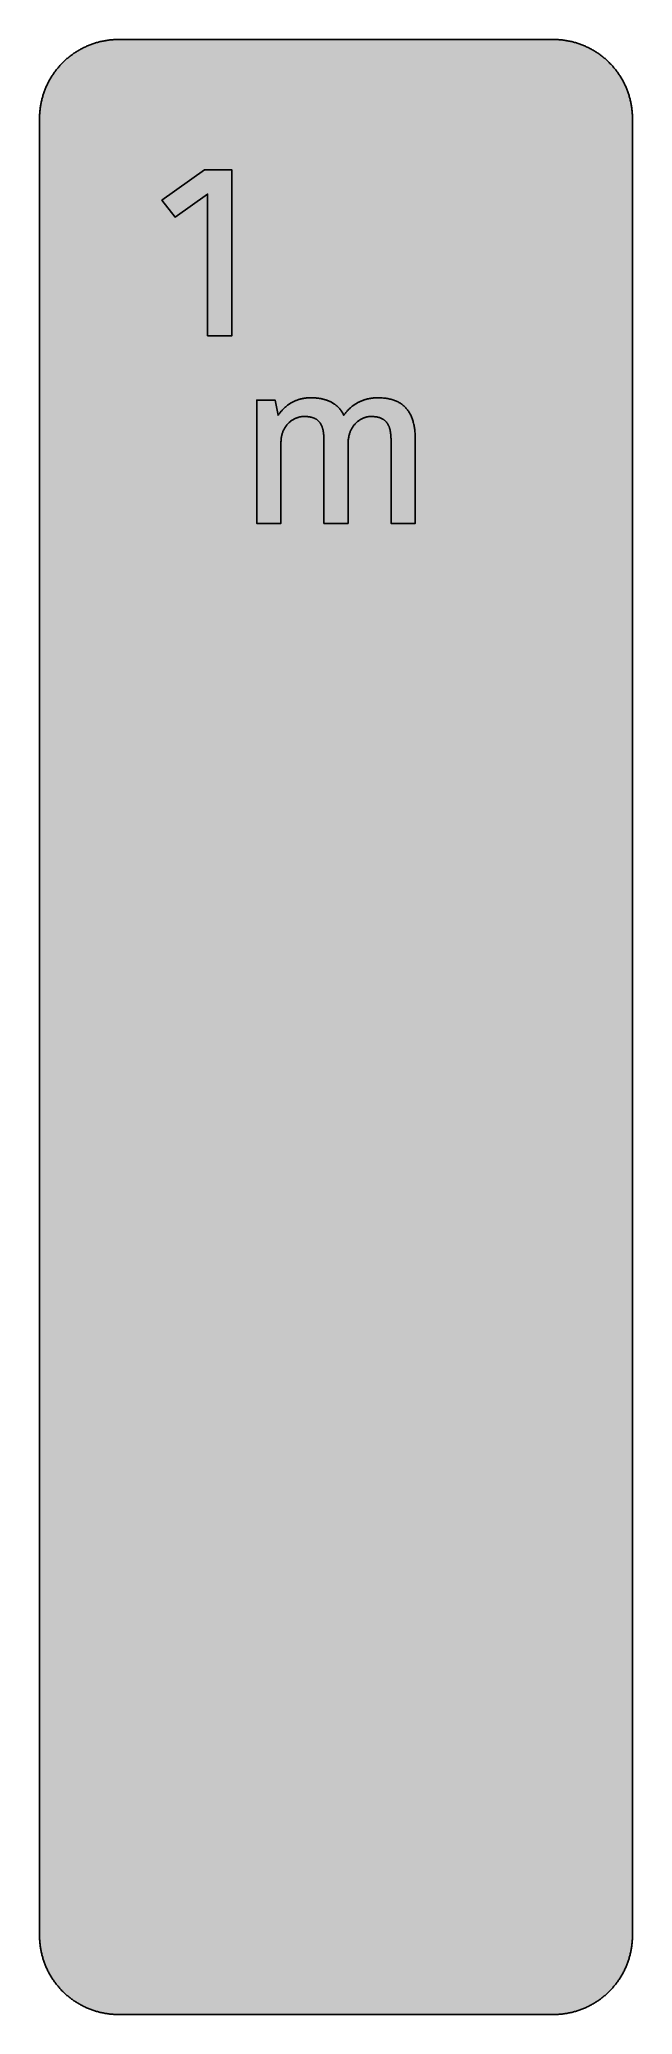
# Model space of a CAD drawing. Header units: millimetres. Extents: x 0 to 106, y 0 to 353.
import ezdxf

# ---------------------------------------------------------------- set-up
doc = ezdxf.new("R2010")
doc.units = ezdxf.units.MM

msp = doc.modelspace()

# ---------------------------------------------------------------- hatches: boundary and pattern name
for color, points in [(254, [(14.1633, 0.0536), (13.9878, 0.0533), (13.8125, 0.0559), (13.6373, 0.061), (13.462, 0.0686), (13.2893, 0.0787), (13.114, 0.0914), (12.9413, 0.1041), (12.7686, 0.1219), (12.5959, 0.1397), (12.4231, 0.16), (12.2504, 0.1829), (12.0777, 0.2057), (11.9075, 0.2337), (11.7373, 0.2616), (11.5672, 0.2921), (11.397, 0.3251), (11.2268, 0.3607), (11.0592, 0.3988), (10.8915, 0.4369), (10.7239, 0.4775), (10.5562, 0.5207), (10.3886, 0.5664), (10.2235, 0.6121), (10.0584, 0.6629), (9.8933, 0.7137), (9.7307, 0.7671), (9.5682, 0.8204), (9.4056, 0.8788), (9.2431, 0.9373), (9.083, 0.9982), (8.923, 1.0617), (8.763, 1.1252), (8.6055, 1.1938), (8.4455, 1.2624), (8.2906, 1.331), (8.1331, 1.4046), (7.9781, 1.4783), (7.8232, 1.5545), (7.6708, 1.6332), (7.5184, 1.7145), (7.366, 1.7958), (7.2161, 1.8796), (7.0663, 1.966), (6.919, 2.0523), (6.7716, 2.1438), (6.6243, 2.2352), (6.4795, 2.3266), (6.3348, 2.4232), (6.19, 2.5197), (6.0477, 2.6187), (5.908, 2.7178), (5.7683, 2.8194), (5.6286, 2.9235), (5.4915, 3.0302), (5.3543, 3.1369), (5.2197, 3.2461), (5.0851, 3.3579), (4.953, 3.4722), (4.8209, 3.5865), (4.6914, 3.7033), (4.5644, 3.8202), (4.4348, 3.9395), (4.3104, 4.0615), (4.1859, 4.1859), (4.0615, 4.3104), (3.9395, 4.4348), (3.8202, 4.5618), (3.7033, 4.6914), (3.5865, 4.8209), (3.4722, 4.953), (3.3579, 5.0851), (3.2487, 5.2197), (3.1369, 5.3543), (3.0302, 5.4915), (2.9235, 5.6286), (2.8194, 5.7683), (2.7178, 5.908), (2.6187, 6.0477), (2.5197, 6.19), (2.4232, 6.3348), (2.3266, 6.477), (2.2352, 6.6243), (2.1438, 6.7691), (2.0523, 6.9164), (1.966, 7.0663), (1.8796, 7.2161), (1.7958, 7.366), (1.7145, 7.5184), (1.6332, 7.6708), (1.5545, 7.8232), (1.4783, 7.9781), (1.4046, 8.1331), (1.331, 8.2906), (1.2598, 8.4455), (1.1913, 8.603), (1.1252, 8.763), (1.0592, 8.923), (0.9982, 9.083), (0.9373, 9.2431), (0.8763, 9.4056), (0.8204, 9.5682), (0.7645, 9.7307), (0.7112, 9.8933), (0.6604, 10.0584), (0.6121, 10.2235), (0.5639, 10.3911), (0.5207, 10.5562), (0.4775, 10.7239), (0.4343, 10.8915), (0.3962, 11.0592), (0.3607, 11.2268), (0.3251, 11.397), (0.2921, 11.5672), (0.2616, 11.7373), (0.2311, 11.9075), (0.2057, 12.0802), (0.1803, 12.2504), (0.1575, 12.4231), (0.1372, 12.5959), (0.1194, 12.7686), (0.1041, 12.9413), (0.0889, 13.1166), (0.0787, 13.2893), (0.0686, 13.4645), (0.061, 13.6373), (0.0559, 13.8125), (0.0508, 13.9878), (0.0508, 14.163), (0.0522, 338.7203), (0.0508, 338.8944), (0.0559, 339.0697), (0.061, 339.2449), (0.0686, 339.4177), (0.0787, 339.5929), (0.0889, 339.7656), (0.1041, 339.9409), (0.1194, 340.1136), (0.1372, 340.2863), (0.1575, 340.4591), (0.1803, 340.6318), (0.2057, 340.802), (0.2311, 340.9747), (0.2616, 341.1449), (0.2921, 341.315), (0.3251, 341.4852), (0.3607, 341.6529), (0.3962, 341.823), (0.4343, 341.9907), (0.4775, 342.1583), (0.5207, 342.326), (0.5639, 342.4911), (0.6121, 342.6562), (0.6604, 342.8213), (0.7112, 342.9864), (0.7645, 343.1515), (0.8204, 343.314), (0.8763, 343.4766), (0.9373, 343.6366), (0.9982, 343.7992), (1.0592, 343.9592), (1.1252, 344.1192), (1.1913, 344.2767), (1.2598, 344.4342), (1.331, 344.5916), (1.4046, 344.7466), (1.4783, 344.9015), (1.5545, 345.0565), (1.6332, 345.2114), (1.7145, 345.3638), (1.7958, 345.5137), (1.8796, 345.6661), (1.966, 345.8134), (2.0523, 345.9632), (2.1438, 346.1106), (2.2352, 346.2579), (2.3266, 346.4027), (2.4232, 346.5474), (2.5197, 346.6897), (2.6187, 346.8319), (2.7178, 346.9742), (2.8194, 347.1139), (2.9235, 347.251), (3.0302, 347.3907), (3.1369, 347.5253), (3.2487, 347.66), (3.3579, 347.7946), (3.4722, 347.9267), (3.5865, 348.0587), (3.7033, 348.1883), (3.8202, 348.3178), (3.9395, 348.4448), (4.0615, 348.5718), (4.1859, 348.6963), (4.3104, 348.8182), (4.4348, 348.9401), (4.5644, 349.0595), (4.6914, 349.1789), (4.8209, 349.2957), (4.953, 349.41), (5.0851, 349.5218), (5.2197, 349.6335), (5.3543, 349.7428), (5.4915, 349.8494), (5.6286, 349.9561), (5.7683, 350.0603), (5.908, 350.1619), (6.0477, 350.2635), (6.19, 350.3625), (6.3348, 350.459), (6.4795, 350.553), (6.6243, 350.647), (6.7716, 350.7384), (6.919, 350.8273), (7.0663, 350.9162), (7.2161, 351.0001), (7.366, 351.0864), (7.5184, 351.1677), (7.6708, 351.2464), (7.8232, 351.3252), (7.9781, 351.4014), (8.1331, 351.4776), (8.2906, 351.5487), (8.4455, 351.6198), (8.6055, 351.6884), (8.763, 351.757), (8.923, 351.8205), (9.083, 351.884), (9.2431, 351.9449), (9.4056, 352.0034), (9.5682, 352.0618), (9.7307, 352.1151), (9.8933, 352.1685), (10.0584, 352.2193), (10.2235, 352.2701), (10.3886, 352.3158), (10.5562, 352.3615), (10.7239, 352.4047), (10.8915, 352.4453), (11.0592, 352.4834), (11.2268, 352.5215), (11.397, 352.5571), (11.5672, 352.5901), (11.7373, 352.6206), (11.9075, 352.6485), (12.0777, 352.6765), (12.2504, 352.6993), (12.4231, 352.7222), (12.5959, 352.7425), (12.7686, 352.7603), (12.9413, 352.7781), (13.114, 352.7908), (13.2893, 352.8035), (13.462, 352.8136), (13.6373, 352.8212), (13.8125, 352.8263), (13.9878, 352.8289), (14.163, 352.8289), (91.7744, 352.8314), (91.948, 352.8289), (92.1233, 352.8263), (92.2985, 352.8212), (92.4738, 352.8136), (92.6465, 352.8035), (92.8218, 352.7908), (92.9945, 352.7781), (93.1672, 352.7603), (93.3399, 352.7425), (93.5126, 352.7222), (93.6854, 352.6993), (93.8581, 352.6765), (94.0283, 352.6485), (94.1984, 352.6206), (94.3686, 352.5901), (94.5388, 352.5571), (94.709, 352.5215), (94.8766, 352.4834), (95.0468, 352.4453), (95.2144, 352.4047), (95.3795, 352.3615), (95.5472, 352.3158), (95.7123, 352.2701), (95.8774, 352.2193), (96.0425, 352.1685), (96.205, 352.1151), (96.3701, 352.0618), (96.5327, 352.0034), (96.6927, 351.9449), (96.8553, 351.884), (97.0153, 351.8205), (97.1728, 351.757), (97.3328, 351.6884), (97.4903, 351.6198), (97.6478, 351.5487), (97.8027, 351.4776), (97.9576, 351.4014), (98.1126, 351.3252), (98.265, 351.2464), (98.4199, 351.1677), (98.5698, 351.0864), (98.7196, 351.0001), (98.8695, 350.9162), (99.0194, 350.8273), (99.1667, 350.7384), (99.314, 350.647), (99.4588, 350.553), (99.6036, 350.459), (99.7458, 350.3625), (99.888, 350.2635), (100.0303, 350.1619), (100.17, 350.0603), (100.3071, 349.9561), (100.4443, 349.8494), (100.5815, 349.7428), (100.7161, 349.6335), (100.8507, 349.5218), (100.9828, 349.41), (101.1149, 349.2957), (101.2444, 349.1789), (101.3739, 349.0595), (101.5009, 348.9401), (101.6279, 348.8182), (101.7524, 348.6963), (101.8743, 348.5718), (101.9962, 348.4448), (102.1156, 348.3178), (102.235, 348.1883), (102.3518, 348.0587), (102.4661, 347.9267), (102.5779, 347.7946), (102.6897, 347.66), (102.7989, 347.5253), (102.9056, 347.3907), (103.0122, 347.251), (103.1164, 347.1139), (103.218, 346.9742), (103.3196, 346.8319), (103.4186, 346.6897), (103.5152, 346.5474), (103.6091, 346.4027), (103.7031, 346.2579), (103.7946, 346.1106), (103.8835, 345.9632), (103.9698, 345.8134), (104.0562, 345.6661), (104.14, 345.5137), (104.2238, 345.3638), (104.3026, 345.2114), (104.3813, 345.0565), (104.4575, 344.9015), (104.5312, 344.7466), (104.6048, 344.5916), (104.6759, 344.4342), (104.7445, 344.2767), (104.8106, 344.1192), (104.8766, 343.9592), (104.9376, 343.7992), (104.9985, 343.6366), (105.0595, 343.4766), (105.1154, 343.314), (105.1712, 343.1515), (105.2246, 342.9864), (105.2754, 342.8213), (105.3236, 342.6562), (105.3719, 342.4911), (105.4151, 342.326), (105.4583, 342.1583), (105.4989, 341.9907), (105.5395, 341.823), (105.5751, 341.6529), (105.6107, 341.4852), (105.6437, 341.315), (105.6742, 341.1449), (105.7021, 340.9747), (105.73, 340.802), (105.7554, 340.6318), (105.7758, 340.4591), (105.7961, 340.2863), (105.8164, 340.1136), (105.8316, 339.9409), (105.8443, 339.7656), (105.857, 339.5929), (105.8672, 339.4177), (105.8748, 339.2449), (105.8799, 339.0697), (105.8824, 338.8944), (105.885, 338.7192), (105.8855, 14.1647), (105.8824, 13.9878), (105.8799, 13.8125), (105.8748, 13.6373), (105.8672, 13.4645), (105.857, 13.2893), (105.8443, 13.1166), (105.8316, 12.9413), (105.8164, 12.7686), (105.7961, 12.5959), (105.7758, 12.4231), (105.7554, 12.2504), (105.73, 12.0802), (105.7021, 11.9075), (105.6742, 11.7373), (105.6437, 11.5672), (105.6107, 11.397), (105.5751, 11.2268), (105.5395, 11.0592), (105.4989, 10.8915), (105.4583, 10.7239), (105.4151, 10.5562), (105.3719, 10.3911), (105.3236, 10.2235), (105.2754, 10.0584), (105.2246, 9.8933), (105.1712, 9.7307), (105.1154, 9.5682), (105.0595, 9.4056), (104.9985, 9.2431), (104.9376, 9.083), (104.8766, 8.923), (104.8106, 8.763), (104.7445, 8.603), (104.6759, 8.4455), (104.6048, 8.2906), (104.5312, 8.1331), (104.4575, 7.9781), (104.3813, 7.8232), (104.3026, 7.6708), (104.2238, 7.5184), (104.14, 7.366), (104.0562, 7.2161), (103.9698, 7.0663), (103.8835, 6.9164), (103.7946, 6.7691), (103.7031, 6.6243), (103.6091, 6.477), (103.5152, 6.3348), (103.4186, 6.19), (103.3196, 6.0477), (103.218, 5.908), (103.1164, 5.7683), (103.0122, 5.6286), (102.9056, 5.4915), (102.7989, 5.3543), (102.6897, 5.2197), (102.5779, 5.0851), (102.4661, 4.953), (102.3518, 4.8209), (102.235, 4.6914), (102.1156, 4.5618), (101.9962, 4.4348), (101.8743, 4.3104), (101.7524, 4.1859), (101.6279, 4.0615), (101.5009, 3.9395), (101.3739, 3.8202), (101.2444, 3.7033), (101.1149, 3.5865), (100.9828, 3.4722), (100.8507, 3.3579), (100.7161, 3.2461), (100.5815, 3.1369), (100.4443, 3.0302), (100.3071, 2.9235), (100.17, 2.8194), (100.0303, 2.7178), (99.888, 2.6187), (99.7458, 2.5197), (99.6036, 2.4232), (99.4588, 2.3266), (99.314, 2.2352), (99.1667, 2.1438), (99.0194, 2.0523), (98.8695, 1.966), (98.7196, 1.8796), (98.5698, 1.7958), (98.4199, 1.7145), (98.265, 1.6332), (98.1126, 1.5545), (97.9576, 1.4783), (97.8027, 1.4046), (97.6478, 1.331), (97.4903, 1.2624), (97.3328, 1.1938), (97.1728, 1.1252), (97.0153, 1.0617), (96.8553, 0.9982), (96.6927, 0.9373), (96.5327, 0.8788), (96.3701, 0.8204), (96.205, 0.7671), (96.0425, 0.7137), (95.8774, 0.6629), (95.7123, 0.6121), (95.5472, 0.5664), (95.3795, 0.5207), (95.2144, 0.4775), (95.0468, 0.4369), (94.8766, 0.3988), (94.709, 0.3607), (94.5388, 0.3251), (94.3686, 0.2921), (94.1984, 0.2616), (94.0283, 0.2337), (93.8581, 0.2057), (93.6854, 0.1829), (93.5126, 0.16), (93.3399, 0.1397), (93.1672, 0.1219), (92.9945, 0.1041), (92.8218, 0.0914), (92.6465, 0.0787), (92.4738, 0.0686), (92.2985, 0.061), (92.1233, 0.0559), (91.948, 0.0533), (91.7727, 0.0533)]), (59, [(30.0605, 299.9147), (34.3778, 299.9147), (34.3778, 329.5481), (29.4679, 329.5481), (21.8902, 324.1294), (24.2605, 321.1227), (30.0605, 325.229)]), (59, [(55.1286, 266.4008), (55.1286, 280.5822), (55.1282, 280.7411), (55.1332, 280.8961), (55.1434, 281.051), (55.1536, 281.2009), (55.1688, 281.3482), (55.1866, 281.493), (55.2094, 281.6377), (55.2323, 281.7774), (55.2602, 281.9121), (55.2882, 282.0467), (55.3212, 282.1788), (55.3568, 282.3083), (55.3949, 282.4328), (55.4355, 282.5572), (55.4787, 282.6766), (55.5244, 282.7934), (55.5727, 282.9103), (55.6209, 283.022), (55.6743, 283.1313), (55.7301, 283.2379), (55.786, 283.3446), (55.8444, 283.4462), (55.9054, 283.5453), (55.9664, 283.6418), (56.0299, 283.7358), (56.0959, 283.8272), (56.1645, 283.9161), (56.2331, 284.0025), (56.3042, 284.0863), (56.3753, 284.1676), (56.449, 284.2463), (56.5252, 284.3225), (56.6014, 284.3962), (56.6776, 284.4673), (56.7563, 284.5359), (56.835, 284.6019), (56.9163, 284.6654), (56.9976, 284.7264), (57.0789, 284.7848), (57.1627, 284.8407), (57.244, 284.894), (57.3278, 284.9474), (57.4142, 284.9956), (57.498, 285.0439), (57.5843, 285.0871), (57.6707, 285.1277), (57.7571, 285.1683), (57.8409, 285.2064), (57.9272, 285.242), (58.0136, 285.2725), (58.1025, 285.303), (58.1863, 285.3309), (58.2727, 285.3563), (58.359, 285.3817), (58.4454, 285.402), (58.5292, 285.4198), (58.6156, 285.4376), (58.6994, 285.4503), (58.7832, 285.463), (58.867, 285.4731), (58.9483, 285.4808), (59.0296, 285.4858), (59.1109, 285.4909), (59.1922, 285.4909), (59.309, 285.4909), (59.4258, 285.4884), (59.5376, 285.4833), (59.6494, 285.4757), (59.7586, 285.4681), (59.8678, 285.4579), (59.9719, 285.4477), (60.0761, 285.435), (60.1751, 285.4198), (60.2742, 285.402), (60.3707, 285.3817), (60.4672, 285.3614), (60.5587, 285.3385), (60.6501, 285.3131), (60.739, 285.2877), (60.8254, 285.2572), (60.9092, 285.2268), (60.993, 285.1937), (61.0743, 285.1607), (61.1505, 285.1226), (61.2292, 285.0845), (61.3029, 285.0439), (61.3766, 285.0007), (61.4477, 284.955), (61.5163, 284.9067), (61.5823, 284.8585), (61.6483, 284.8077), (61.7093, 284.7543), (61.7703, 284.6984), (61.8312, 284.64), (61.8871, 284.5791), (61.943, 284.5181), (61.9963, 284.4521), (62.0497, 284.386), (62.0979, 284.3174), (62.1462, 284.2463), (62.1944, 284.1727), (62.2376, 284.0965), (62.2808, 284.0177), (62.3214, 283.9364), (62.3595, 283.8526), (62.3976, 283.7688), (62.4332, 283.6799), (62.4662, 283.591), (62.4992, 283.497), (62.5297, 283.403), (62.5577, 283.304), (62.5856, 283.2049), (62.611, 283.1033), (62.6339, 282.9966), (62.6567, 282.89), (62.677, 282.7807), (62.6948, 282.6664), (62.7101, 282.5521), (62.7253, 282.4353), (62.7405, 282.3134), (62.7507, 282.1915), (62.7609, 282.067), (62.771, 281.9375), (62.7786, 281.8079), (62.7837, 281.6733), (62.7863, 281.5387), (62.7888, 281.399), (62.7913, 281.2567), (62.7916, 266.4008), (67.1089, 266.4008), (67.1089, 281.4708), (67.1068, 281.6911), (67.1017, 281.907), (67.0941, 282.1229), (67.0839, 282.3337), (67.0712, 282.542), (67.0535, 282.7477), (67.0357, 282.9484), (67.0128, 283.1465), (66.9874, 283.3421), (66.9595, 283.5351), (66.9265, 283.7231), (66.8934, 283.9085), (66.8553, 284.0914), (66.8147, 284.2717), (66.769, 284.447), (66.7233, 284.6197), (66.6725, 284.7899), (66.6191, 284.955), (66.5607, 285.1201), (66.5023, 285.2776), (66.4388, 285.435), (66.3702, 285.5874), (66.3016, 285.7373), (66.228, 285.8846), (66.1518, 286.0269), (66.0705, 286.1666), (65.9892, 286.3012), (65.9003, 286.4333), (65.8114, 286.5628), (65.7174, 286.6898), (65.6209, 286.8117), (65.5193, 286.9311), (65.4152, 287.0454), (65.3085, 287.1572), (65.1967, 287.2664), (65.0824, 287.3705), (64.9656, 287.4721), (64.8437, 287.5686), (64.7192, 287.6652), (64.5897, 287.7541), (64.4576, 287.843), (64.3204, 287.9242), (64.1807, 288.0055), (64.0385, 288.0817), (63.8912, 288.1554), (63.7413, 288.224), (63.5864, 288.29), (63.4289, 288.351), (63.2663, 288.4094), (63.1012, 288.4627), (62.931, 288.5135), (62.7583, 288.5618), (62.5805, 288.605), (62.4002, 288.6456), (62.2148, 288.6812), (62.0268, 288.7142), (61.8338, 288.7421), (61.6382, 288.7675), (61.4375, 288.7878), (61.2318, 288.8056), (61.0235, 288.8183), (60.8127, 288.8285), (60.5968, 288.8336), (60.3758, 288.8361), (60.2717, 288.8336), (60.165, 288.8336), (60.0608, 288.8285), (59.9542, 288.8234), (59.85, 288.8183), (59.7459, 288.8082), (59.6392, 288.8005), (59.5351, 288.7904), (59.4284, 288.7777), (59.3242, 288.7624), (59.2201, 288.7472), (59.116, 288.732), (59.0118, 288.7142), (58.9077, 288.6939), (58.8035, 288.671), (58.6994, 288.6507), (58.5953, 288.6253), (58.4911, 288.5999), (58.3895, 288.5719), (58.2854, 288.544), (58.1838, 288.5135), (58.0822, 288.4805), (57.9806, 288.4475), (57.879, 288.4145), (57.7774, 288.3764), (57.6783, 288.3383), (57.5767, 288.3002), (57.4777, 288.2595), (57.3786, 288.2163), (57.2821, 288.1706), (57.183, 288.1249), (57.0865, 288.0792), (56.9874, 288.0309), (56.8909, 287.9801), (56.7969, 287.9268), (56.7004, 287.8734), (56.6064, 287.8176), (56.5125, 287.7617), (56.4185, 287.7033), (56.327, 287.6423), (56.2356, 287.5813), (56.1442, 287.5178), (56.0527, 287.4518), (55.9638, 287.3858), (55.8749, 287.3172), (55.7886, 287.2486), (55.6997, 287.1775), (55.6133, 287.1038), (55.5295, 287.0276), (55.4457, 286.9514), (55.3618, 286.8727), (55.278, 286.7939), (55.1967, 286.7127), (55.1155, 286.6288), (55.0367, 286.545), (54.958, 286.4587), (54.8792, 286.3698), (54.803, 286.2783), (54.7268, 286.1869), (54.6532, 286.0929), (54.5795, 285.9989), (54.5059, 285.9024), (54.4347, 285.8033), (54.3662, 285.7017), (54.3179, 285.7983), (54.2722, 285.8948), (54.2214, 285.9888), (54.1706, 286.0802), (54.1198, 286.1691), (54.0664, 286.2605), (54.0106, 286.3469), (53.9547, 286.4333), (53.8963, 286.5171), (53.8378, 286.6009), (53.7769, 286.6822), (53.7134, 286.7609), (53.6499, 286.8397), (53.5864, 286.9184), (53.5178, 286.9921), (53.4518, 287.0683), (53.3806, 287.1394), (53.3095, 287.2105), (53.2384, 287.2791), (53.1622, 287.3477), (53.0885, 287.4137), (53.0098, 287.4797), (52.9336, 287.5432), (52.8523, 287.6042), (52.771, 287.6652), (52.6872, 287.7236), (52.6034, 287.782), (52.517, 287.8379), (52.4307, 287.8938), (52.3418, 287.9446), (52.2503, 287.9979), (52.1589, 288.0462), (52.0649, 288.0944), (51.9709, 288.1427), (51.8744, 288.1884), (51.7754, 288.2316), (51.6763, 288.2722), (51.5747, 288.3129), (51.4731, 288.3535), (51.3664, 288.3916), (51.2623, 288.4272), (51.1556, 288.4627), (51.0464, 288.4957), (50.9346, 288.5262), (50.8229, 288.5567), (50.7086, 288.5846), (50.5943, 288.6126), (50.4774, 288.638), (50.3606, 288.6608), (50.2387, 288.6837), (50.1193, 288.704), (49.9948, 288.7243), (49.8704, 288.7421), (49.7459, 288.7574), (49.6164, 288.7726), (49.4868, 288.7853), (49.3573, 288.798), (49.2252, 288.8082), (49.0906, 288.8158), (48.956, 288.8234), (48.8188, 288.8285), (48.6791, 288.831), (48.5394, 288.8336), (48.3972, 288.8361), (48.293, 288.8336), (48.1914, 288.831), (48.0873, 288.8285), (47.9857, 288.8234), (47.8815, 288.8158), (47.7799, 288.8082), (47.6783, 288.798), (47.5767, 288.7878), (47.4751, 288.7751), (47.3735, 288.7599), (47.2719, 288.7447), (47.1703, 288.7269), (47.0713, 288.7091), (46.9697, 288.6888), (46.8706, 288.6659), (46.7716, 288.6431), (46.67, 288.6177), (46.5709, 288.5923), (46.4744, 288.5643), (46.3753, 288.5338), (46.2788, 288.5034), (46.1797, 288.4729), (46.0832, 288.4373), (45.9867, 288.4018), (45.8902, 288.3662), (45.7962, 288.3256), (45.6997, 288.2875), (45.6057, 288.2443), (45.5117, 288.2011), (45.4177, 288.1579), (45.3238, 288.1097), (45.2323, 288.0639), (45.1409, 288.0131), (45.0494, 287.9623), (44.958, 287.909), (44.8666, 287.8557), (44.7777, 287.7998), (44.6888, 287.7439), (44.5999, 287.6855), (44.5135, 287.6245), (44.4246, 287.561), (44.3382, 287.5001), (44.2544, 287.434), (44.1681, 287.368), (44.0842, 287.2994), (44.0004, 287.2283), (43.9191, 287.1572), (43.8353, 287.086), (43.754, 287.0098), (43.6753, 286.9336), (43.594, 286.8574), (43.5153, 286.7787), (43.4391, 286.6974), (43.3603, 286.6136), (43.2841, 286.5298), (43.2105, 286.446), (43.1343, 286.3571), (43.0606, 286.2682), (42.9895, 286.1793), (42.9158, 286.0878), (42.8473, 285.9938), (42.7761, 285.8973), (42.7076, 285.8008), (42.639, 285.7017), (42.091, 288.4135), (38.8302, 288.4135), (38.8302, 266.4008), (43.1493, 266.4008), (43.1493, 280.8358), (43.1495, 280.985), (43.1546, 281.1297), (43.1648, 281.2745), (43.1749, 281.4168), (43.1902, 281.5565), (43.2079, 281.6936), (43.2308, 281.8257), (43.2537, 281.9578), (43.2816, 282.0873), (43.3121, 282.2143), (43.3451, 282.3388), (43.3807, 282.4582), (43.4188, 282.5775), (43.4619, 282.6944), (43.5051, 282.8087), (43.5508, 282.9204), (43.5991, 283.0297), (43.6499, 283.1338), (43.7032, 283.2379), (43.7566, 283.3395), (43.815, 283.4386), (43.8734, 283.5351), (43.9344, 283.6291), (43.9979, 283.7231), (44.0639, 283.812), (44.13, 283.8983), (44.1985, 283.9822), (44.2671, 284.0634), (44.3382, 284.1447), (44.4119, 284.2209), (44.4856, 284.2971), (44.5592, 284.3682), (44.6354, 284.4394), (44.7142, 284.5079), (44.7929, 284.574), (44.8716, 284.6375), (44.9529, 284.6959), (45.0342, 284.7569), (45.1155, 284.8127), (45.1993, 284.8661), (45.2831, 284.9169), (45.3669, 284.9677), (45.4508, 285.0134), (45.5371, 285.0591), (45.6209, 285.1023), (45.7073, 285.1429), (45.7937, 285.181), (45.88, 285.2166), (45.9638, 285.2496), (46.0502, 285.2801), (46.1366, 285.3106), (46.2229, 285.336), (46.3067, 285.3614), (46.3931, 285.3842), (46.4769, 285.4046), (46.5607, 285.4223), (46.6446, 285.4376), (46.7284, 285.4528), (46.8097, 285.4655), (46.8935, 285.4731), (46.9722, 285.4808), (47.0535, 285.4858), (47.1322, 285.4909), (47.211, 285.4909), (47.3278, 285.4909), (47.4447, 285.4884), (47.559, 285.4833), (47.6707, 285.4782), (47.7799, 285.4706), (47.8866, 285.463), (47.9908, 285.4503), (48.0949, 285.4401), (48.1965, 285.4249), (48.2956, 285.4096), (48.3921, 285.3919), (48.4861, 285.3715), (48.5775, 285.3512), (48.6689, 285.3284), (48.7578, 285.303), (48.8442, 285.275), (48.928, 285.2471), (49.0118, 285.2166), (49.0931, 285.1836), (49.1719, 285.148), (49.2481, 285.1125), (49.3217, 285.0718), (49.3954, 285.0312), (49.4665, 284.988), (49.5351, 284.9423), (49.6011, 284.8966), (49.6672, 284.8458), (49.7307, 284.795), (49.7916, 284.7416), (49.85, 284.6832), (49.9085, 284.6248), (49.9618, 284.5638), (50.0177, 284.5029), (50.0685, 284.4368), (50.1193, 284.3682), (50.1675, 284.2971), (50.2133, 284.226), (50.2564, 284.1498), (50.2996, 284.0736), (50.3403, 283.9923), (50.3809, 283.9085), (50.4165, 283.8247), (50.452, 283.7358), (50.4876, 283.6469), (50.5181, 283.5529), (50.5485, 283.4589), (50.5765, 283.3599), (50.6044, 283.2583), (50.6298, 283.1541), (50.6527, 283.0474), (50.6755, 282.9382), (50.6959, 282.8265), (50.7136, 282.7122), (50.7314, 282.5953), (50.7467, 282.4734), (50.7594, 282.3515), (50.7721, 282.2245), (50.7822, 282.0949), (50.7898, 281.9629), (50.7975, 281.8282), (50.8025, 281.6911), (50.8076, 281.5488), (50.8102, 281.4041), (50.8102, 281.2567), (50.8109, 266.4008)])]:
    msp.add_hatch(color=color).paths.add_polyline_path(points)
h = msp.add_hatch(color=59)
h.paths.add_polyline_path([(14.1633, 3.5814), (13.8887, 3.5839), (13.6169, 3.5941), (13.3477, 3.6119), (13.081, 3.6347), (12.8143, 3.6652), (12.5501, 3.7008), (12.2885, 3.7465), (12.0294, 3.7948), (11.7729, 3.8506), (11.5164, 3.9141), (11.2649, 3.9827), (11.016, 4.0564), (10.7671, 4.1351), (10.5232, 4.2215), (10.2819, 4.3129), (10.0432, 4.412), (9.8069, 4.5161), (9.5733, 4.6228), (9.3447, 4.7371), (9.1186, 4.8565), (8.8951, 4.9809), (8.6741, 5.113), (8.4582, 5.2476), (8.2448, 5.3873), (8.0366, 5.5321), (7.8308, 5.682), (7.6276, 5.8369), (7.4295, 5.9969), (7.2365, 6.1595), (7.046, 6.3297), (6.8605, 6.5024), (6.6777, 6.6802), (6.5024, 6.8605), (6.3271, 7.046), (6.1595, 7.2365), (5.9969, 7.432), (5.8369, 7.6302), (5.682, 7.8308), (5.5321, 8.0366), (5.3873, 8.2448), (5.2451, 8.4582), (5.1105, 8.6741), (4.9809, 8.8951), (4.8565, 9.1186), (4.7371, 9.3447), (4.6228, 9.5758), (4.5136, 9.8069), (4.4094, 10.0432), (4.3129, 10.2819), (4.2215, 10.5232), (4.1351, 10.7696), (4.0538, 11.016), (3.9802, 11.2649), (3.9116, 11.5189), (3.8506, 11.7729), (3.7948, 12.0294), (3.744, 12.2911), (3.7008, 12.5527), (3.6627, 12.8143), (3.6322, 13.081), (3.6093, 13.3502), (3.5916, 13.6195), (3.5814, 13.8913), (3.5789, 14.163), (3.58, 338.7203), (3.5814, 338.9909), (3.5916, 339.2627), (3.6093, 339.532), (3.6322, 339.8012), (3.6627, 340.0679), (3.7008, 340.3295), (3.744, 340.5911), (3.7948, 340.8528), (3.8506, 341.1093), (3.9116, 341.3633), (3.9802, 341.6148), (4.0538, 341.8662), (4.1351, 342.1126), (4.2215, 342.3564), (4.3129, 342.6003), (4.4094, 342.839), (4.5136, 343.0753), (4.6228, 343.3064), (4.7371, 343.5375), (4.8565, 343.7636), (4.9809, 343.9871), (5.1105, 344.2056), (5.2451, 344.424), (5.3873, 344.6348), (5.5321, 344.8456), (5.682, 345.0514), (5.8369, 345.252), (5.9969, 345.4502), (6.1595, 345.6457), (6.3271, 345.8337), (6.5024, 346.0217), (6.6777, 346.202), (6.8605, 346.3798), (7.046, 346.5525), (7.2365, 346.7202), (7.4295, 346.8853), (7.6276, 347.0453), (7.8308, 347.2002), (8.0366, 347.3501), (8.2448, 347.4949), (8.4582, 347.6346), (8.6741, 347.7692), (8.8951, 347.8987), (9.1186, 348.0257), (9.3447, 348.1451), (9.5733, 348.2594), (9.8069, 348.3661), (10.0432, 348.4702), (10.2819, 348.5693), (10.5232, 348.6607), (10.7671, 348.7471), (11.016, 348.8258), (11.2649, 348.902), (11.5164, 348.9681), (11.7729, 349.0316), (12.0294, 349.0874), (12.2885, 349.1382), (12.5501, 349.1814), (12.8143, 349.217), (13.081, 349.2475), (13.3477, 349.2703), (13.6169, 349.2881), (13.8887, 349.2983), (14.163, 349.3033), (91.7744, 349.3036), (92.0471, 349.2983), (92.3188, 349.2881), (92.5881, 349.2703), (92.8548, 349.2475), (93.1215, 349.217), (93.3856, 349.1814), (93.6473, 349.1382), (93.9063, 349.0874), (94.1629, 349.0316), (94.4194, 348.9681), (94.6709, 348.902), (94.9198, 348.8258), (95.1687, 348.7471), (95.4126, 348.6607), (95.6539, 348.5693), (95.8926, 348.4702), (96.1288, 348.3661), (96.3625, 348.2594), (96.5911, 348.1451), (96.8172, 348.0257), (97.0407, 347.8987), (97.2617, 347.7692), (97.4776, 347.6346), (97.6909, 347.4949), (97.8992, 347.3501), (98.105, 347.2002), (98.3082, 347.0453), (98.5063, 346.8853), (98.6993, 346.7202), (98.8898, 346.5525), (99.0752, 346.3798), (99.2581, 346.202), (99.4334, 346.0217), (99.6086, 345.8337), (99.7763, 345.6457), (99.9388, 345.4502), (100.0989, 345.252), (100.2538, 345.0514), (100.4037, 344.8456), (100.5484, 344.6348), (100.6881, 344.424), (100.8253, 344.2056), (100.9548, 343.9871), (101.0793, 343.7636), (101.1987, 343.5375), (101.313, 343.3064), (101.4222, 343.0753), (101.5238, 342.839), (101.6229, 342.6003), (101.7143, 342.3564), (101.8007, 342.1126), (101.8819, 341.8662), (101.9556, 341.6148), (102.0242, 341.3633), (102.0851, 341.1093), (102.141, 340.8528), (102.1918, 340.5911), (102.235, 340.3295), (102.2706, 340.0679), (102.301, 339.8012), (102.3264, 339.532), (102.3417, 339.2627), (102.3518, 338.9909), (102.3569, 338.7192), (102.3578, 14.1647), (102.3518, 13.8913), (102.3417, 13.6195), (102.3264, 13.3502), (102.301, 13.081), (102.2706, 12.8143), (102.235, 12.5527), (102.1918, 12.2911), (102.141, 12.0294), (102.0851, 11.7729), (102.0242, 11.5189), (101.9556, 11.2649), (101.8819, 11.016), (101.8007, 10.7696), (101.7143, 10.5232), (101.6229, 10.2819), (101.5238, 10.0432), (101.4222, 9.8069), (101.313, 9.5758), (101.1987, 9.3447), (101.0793, 9.1186), (100.9548, 8.8951), (100.8253, 8.6741), (100.6881, 8.4582), (100.5484, 8.2448), (100.4037, 8.0366), (100.2538, 7.8308), (100.0989, 7.6302), (99.9388, 7.432), (99.7763, 7.2365), (99.6086, 7.046), (99.4334, 6.8605), (99.2581, 6.6802), (99.0752, 6.5024), (98.8898, 6.3297), (98.6993, 6.1595), (98.5063, 5.9969), (98.3082, 5.8369), (98.105, 5.682), (97.8992, 5.5321), (97.6909, 5.3873), (97.4776, 5.2476), (97.2617, 5.113), (97.0407, 4.9809), (96.8172, 4.8565), (96.5911, 4.7371), (96.3625, 4.6228), (96.1288, 4.5161), (95.8926, 4.412), (95.6539, 4.3129), (95.4126, 4.2215), (95.1687, 4.1351), (94.9198, 4.0564), (94.6709, 3.9827), (94.4194, 3.9141), (94.1629, 3.8506), (93.9063, 3.7948), (93.6473, 3.7465), (93.3856, 3.7008), (93.1215, 3.6652), (92.8548, 3.6347), (92.5881, 3.6119), (92.3188, 3.5941), (92.0471, 3.5839), (91.7727, 3.5789)])
h.paths.add_polyline_path([(91.7744, 8.8731), (91.9099, 8.8748), (92.0445, 8.8798), (92.1791, 8.8875), (92.3138, 8.9002), (92.4484, 8.9154), (92.5779, 8.9332), (92.71, 8.9535), (92.8395, 8.9789), (92.9691, 9.0068), (93.0961, 9.0373), (93.2231, 9.0729), (93.3475, 9.1084), (93.4695, 9.1491), (93.5939, 9.1923), (93.7133, 9.238), (93.8327, 9.2888), (93.9521, 9.3396), (94.0664, 9.3929), (94.1832, 9.4513), (94.295, 9.5098), (94.4067, 9.5733), (94.5185, 9.6368), (94.6252, 9.7053), (94.7318, 9.7765), (94.836, 9.8476), (94.9401, 9.9238), (95.0392, 10), (95.1382, 10.0787), (95.2373, 10.1625), (95.3313, 10.2464), (95.4253, 10.3327), (95.5142, 10.4216), (95.6031, 10.5131), (95.6894, 10.6045), (95.7758, 10.701), (95.8571, 10.7975), (95.9358, 10.8966), (96.0145, 10.9982), (96.0882, 11.0998), (96.1619, 11.2039), (96.2304, 11.3106), (96.299, 11.4198), (96.3651, 11.5291), (96.426, 11.6408), (96.487, 11.7551), (96.5429, 11.8694), (96.5987, 11.9863), (96.6495, 12.1031), (96.6978, 12.2225), (96.7435, 12.3444), (96.7867, 12.4663), (96.8273, 12.5908), (96.8629, 12.7152), (96.8985, 12.8397), (96.9289, 12.9692), (96.9569, 13.0962), (96.9823, 13.2258), (97.0051, 13.3579), (97.0229, 13.4899), (97.0382, 13.622), (97.0483, 13.7566), (97.0585, 13.8913), (97.0636, 14.0259), (97.0661, 14.163), (97.0661, 338.7203), (97.0636, 338.8563), (97.0585, 338.9909), (97.0483, 339.1256), (97.0382, 339.2602), (97.0229, 339.3923), (97.0051, 339.5243), (96.9823, 339.6564), (96.9569, 339.786), (96.9289, 339.913), (96.8985, 340.04), (96.8629, 340.167), (96.8273, 340.2914), (96.7867, 340.4159), (96.7435, 340.5378), (96.6978, 340.6597), (96.6495, 340.7791), (96.5987, 340.8959), (96.5429, 341.0128), (96.487, 341.1271), (96.426, 341.2414), (96.3651, 341.3531), (96.299, 341.4624), (96.2304, 341.5716), (96.1619, 341.6783), (96.0882, 341.7824), (96.0145, 341.884), (95.9358, 341.9856), (95.8571, 342.0847), (95.7758, 342.1812), (95.6894, 342.2777), (95.6031, 342.3691), (95.5142, 342.4606), (95.4253, 342.5495), (95.3313, 342.6358), (95.2373, 342.7197), (95.1382, 342.8009), (95.0392, 342.8822), (94.9401, 342.9584), (94.836, 343.0346), (94.7318, 343.1057), (94.6252, 343.1769), (94.5185, 343.2454), (94.4067, 343.3089), (94.295, 343.3724), (94.1832, 343.4309), (94.0664, 343.4893), (93.9521, 343.5426), (93.8327, 343.5934), (93.7133, 343.6442), (93.5939, 343.6899), (93.4695, 343.7331), (93.3475, 343.7738), (93.2231, 343.8093), (93.0961, 343.8449), (92.9691, 343.8754), (92.8395, 343.9033), (92.71, 343.9287), (92.5779, 343.949), (92.4484, 343.9693), (92.3138, 343.9846), (92.1791, 343.9947), (92.0445, 344.0049), (91.9099, 344.01), (91.7727, 344.01), (14.1633, 344.012), (14.0259, 344.01), (13.8887, 344.0049), (13.7541, 343.9947), (13.622, 343.9846), (13.4874, 343.9693), (13.3553, 343.949), (13.2258, 343.9287), (13.0962, 343.9033), (12.9667, 343.8754), (12.8397, 343.8449), (12.7127, 343.8093), (12.5882, 343.7738), (12.4663, 343.7331), (12.3419, 343.6899), (12.2225, 343.6442), (12.1031, 343.5934), (11.9837, 343.5426), (11.8694, 343.4893), (11.7526, 343.4309), (11.6408, 343.3724), (11.5291, 343.3089), (11.4198, 343.2454), (11.3106, 343.1769), (11.2039, 343.1057), (11.0998, 343.0346), (10.9957, 342.9584), (10.8966, 342.8822), (10.7975, 342.8009), (10.6985, 342.7197), (10.6045, 342.6358), (10.5105, 342.5495), (10.4216, 342.4606), (10.3327, 342.3691), (10.2464, 342.2777), (10.16, 342.1812), (10.0787, 342.0847), (10, 341.9856), (9.9212, 341.884), (9.8476, 341.7824), (9.7739, 341.6783), (9.7053, 341.5716), (9.6368, 341.4624), (9.5707, 341.3531), (9.5098, 341.2414), (9.4488, 341.1271), (9.3929, 341.0128), (9.337, 340.8959), (9.2862, 340.7791), (9.238, 340.6597), (9.1923, 340.5378), (9.1491, 340.4159), (9.1084, 340.2914), (9.0703, 340.167), (9.0373, 340.04), (9.0068, 339.913), (8.9789, 339.786), (8.9535, 339.6564), (8.9306, 339.5243), (8.9129, 339.3923), (8.8976, 339.2602), (8.8849, 339.1256), (8.8773, 338.9909), (8.8722, 338.8563), (8.8697, 338.7192), (8.8717, 14.1647), (8.8722, 14.0259), (8.8773, 13.8913), (8.8849, 13.7566), (8.8976, 13.622), (8.9129, 13.4899), (8.9306, 13.3579), (8.9535, 13.2258), (8.9789, 13.0962), (9.0068, 12.9692), (9.0373, 12.8397), (9.0703, 12.7152), (9.1084, 12.5908), (9.1491, 12.4663), (9.1923, 12.3444), (9.238, 12.2225), (9.2862, 12.1031), (9.337, 11.9863), (9.3929, 11.8694), (9.4488, 11.7551), (9.5098, 11.6408), (9.5707, 11.5291), (9.6368, 11.4198), (9.7053, 11.3106), (9.7739, 11.2039), (9.8476, 11.0998), (9.9212, 10.9982), (10, 10.8966), (10.0787, 10.7975), (10.16, 10.701), (10.2464, 10.6045), (10.3327, 10.5131), (10.4216, 10.4216), (10.5105, 10.3327), (10.6045, 10.2464), (10.6985, 10.1625), (10.7975, 10.0787), (10.8966, 10), (10.9957, 9.9238), (11.0998, 9.8476), (11.2039, 9.7765), (11.3106, 9.7053), (11.4198, 9.6368), (11.5291, 9.5733), (11.6408, 9.5098), (11.7526, 9.4513), (11.8694, 9.3929), (11.9837, 9.3396), (12.1031, 9.2888), (12.2225, 9.238), (12.3419, 9.1923), (12.4663, 9.1491), (12.5882, 9.1084), (12.7127, 9.0729), (12.8397, 9.0373), (12.9667, 9.0068), (13.0962, 8.9789), (13.2258, 8.9535), (13.3553, 8.9332), (13.4874, 8.9154), (13.622, 8.9002), (13.7541, 8.8875), (13.8887, 8.8798), (14.0259, 8.8748), (14.163, 8.8722)], flags=16)
h = msp.add_hatch(color=59)
edge = h.paths.add_edge_path()
edge.add_line((53.8939, 314.6884), (53.8912, 314.2564))
edge.add_line((53.8912, 314.2564), (53.8886, 313.8373))
edge.add_line((53.8886, 313.8373), (53.8836, 313.4284))
edge.add_line((53.8836, 313.4284), (53.8785, 313.0271))
edge.add_line((53.8785, 313.0271), (53.8683, 312.6359))
edge.add_line((53.8683, 312.6359), (53.8582, 312.2524))
edge.add_line((53.8582, 312.2524), (53.8455, 311.8815))
edge.add_line((53.8455, 311.8815), (53.8328, 311.5183))
edge.add_line((53.8328, 311.5183), (53.815, 311.1627))
edge.add_line((53.815, 311.1627), (53.7972, 310.8173))
edge.add_line((53.7972, 310.8173), (53.7769, 310.482))
edge.add_line((53.7769, 310.482), (53.754, 310.1543))
edge.add_line((53.754, 310.1543), (53.7286, 309.8343))
edge.add_line((53.7286, 309.8343), (53.7007, 309.5244))
edge.add_line((53.7007, 309.5244), (53.6727, 309.2247))
edge.add_line((53.6727, 309.2247), (53.6423, 308.93))
edge.add_line((53.6423, 308.93), (53.6092, 308.6456))
edge.add_line((53.6092, 308.6456), (53.5737, 308.3687))
edge.add_line((53.5737, 308.3687), (53.5356, 308.0995))
edge.add_line((53.5356, 308.0995), (53.4949, 307.8404))
edge.add_line((53.4949, 307.8404), (53.4543, 307.5864))
edge.add_line((53.4543, 307.5864), (53.4111, 307.3425))
edge.add_line((53.4111, 307.3425), (53.3629, 307.1063))
edge.add_line((53.3629, 307.1063), (53.3146, 306.8752))
edge.add_line((53.3146, 306.8752), (53.2638, 306.6542))
edge.add_line((53.2638, 306.6542), (53.2105, 306.4383))
edge.add_line((53.2105, 306.4383), (53.1546, 306.2326))
edge.add_line((53.1546, 306.2326), (53.0962, 306.0319))
edge.add_line((53.0962, 306.0319), (53.0352, 305.8414))
edge.add_line((53.0352, 305.8414), (52.9717, 305.656))
edge.add_line((52.9717, 305.656), (52.9082, 305.4756))
edge.add_line((52.9082, 305.4756), (52.8396, 305.3055))
edge.add_line((52.8396, 305.3055), (52.7685, 305.1404))
edge.add_line((52.7685, 305.1404), (52.6974, 304.9829))
edge.add_line((52.6974, 304.9829), (52.6212, 304.8305))
edge.add_line((52.6212, 304.8305), (52.545, 304.6857))
edge.add_line((52.545, 304.6857), (52.4637, 304.546))
edge.add_line((52.4637, 304.546), (52.3824, 304.4139))
edge.add_line((52.3824, 304.4139), (52.2961, 304.2895))
edge.add_line((52.2961, 304.2895), (52.2072, 304.1675))
edge.add_line((52.2072, 304.1675), (52.1183, 304.0558))
edge.add_line((52.1183, 304.0558), (52.0243, 303.9466))
edge.add_line((52.0243, 303.9466), (51.9303, 303.845))
edge.add_line((51.9303, 303.845), (51.8312, 303.7484))
edge.add_line((51.8312, 303.7484), (51.7296, 303.657))
edge.add_line((51.7296, 303.657), (51.6255, 303.5732))
edge.add_line((51.6255, 303.5732), (51.5188, 303.4919))
edge.add_line((51.5188, 303.4919), (51.4096, 303.4182))
edge.add_line((51.4096, 303.4182), (51.2978, 303.3497))
edge.add_line((51.2978, 303.3497), (51.1835, 303.2836))
edge.add_line((51.1835, 303.2836), (51.0667, 303.2252))
edge.add_line((51.0667, 303.2252), (50.9473, 303.1719))
edge.add_line((50.9473, 303.1719), (50.8229, 303.1236))
edge.add_line((50.8229, 303.1236), (50.6984, 303.0779))
edge.add_line((50.6984, 303.0779), (50.5689, 303.0372))
edge.add_line((50.5689, 303.0372), (50.4368, 303.0042))
edge.add_line((50.4368, 303.0042), (50.3022, 302.9737))
edge.add_line((50.3022, 302.9737), (50.165, 302.9458))
edge.add_line((50.165, 302.9458), (50.0253, 302.9255))
edge.add_line((50.0253, 302.9255), (49.8805, 302.9077))
edge.add_line((49.8805, 302.9077), (49.7357, 302.8925))
edge.add_line((49.7357, 302.8925), (49.5859, 302.8848))
edge.add_line((49.5859, 302.8848), (49.4335, 302.8772))
edge.add_line((49.4335, 302.8772), (49.2785, 302.8772))
edge.add_line((49.2785, 302.8772), (49.1236, 302.8772))
edge.add_line((49.1236, 302.8772), (48.9712, 302.8848))
edge.add_line((48.9712, 302.8848), (48.8213, 302.8975))
edge.add_line((48.8213, 302.8975), (48.6766, 302.9128))
edge.add_line((48.6766, 302.9128), (48.5318, 302.9356))
edge.add_line((48.5318, 302.9356), (48.3921, 302.961))
edge.add_line((48.3921, 302.961), (48.2549, 302.9915))
edge.add_line((48.2549, 302.9915), (48.1203, 303.0271))
edge.add_line((48.1203, 303.0271), (47.9882, 303.0677))
edge.add_line((47.9882, 303.0677), (47.8587, 303.116))
edge.add_line((47.8587, 303.116), (47.7342, 303.1668))
edge.add_line((47.7342, 303.1668), (47.6098, 303.2227))
edge.add_line((47.6098, 303.2227), (47.4904, 303.2836))
edge.add_line((47.4904, 303.2836), (47.3735, 303.3522))
edge.add_line((47.3735, 303.3522), (47.2592, 303.4233))
edge.add_line((47.2592, 303.4233), (47.1475, 303.5021))
edge.add_line((47.1475, 303.5021), (47.0383, 303.5833))
edge.add_line((47.0383, 303.5833), (46.9316, 303.6722))
edge.add_line((46.9316, 303.6722), (46.8274, 303.7662))
edge.add_line((46.8274, 303.7662), (46.7258, 303.8678))
edge.add_line((46.7258, 303.8678), (46.6268, 303.972))
edge.add_line((46.6268, 303.972), (46.5328, 304.0837))
edge.add_line((46.5328, 304.0837), (46.4388, 304.2006))
edge.add_line((46.4388, 304.2006), (46.3499, 304.325))
edge.add_line((46.3499, 304.325), (46.261, 304.4546))
edge.add_line((46.261, 304.4546), (46.1747, 304.5892))
edge.add_line((46.1747, 304.5892), (46.0934, 304.7289))
edge.add_line((46.0934, 304.7289), (46.0121, 304.8762))
edge.add_line((46.0121, 304.8762), (45.9359, 305.0311))
edge.add_line((45.9359, 305.0311), (45.8597, 305.1886))
edge.add_line((45.8597, 305.1886), (45.786, 305.3563))
edge.add_line((45.786, 305.3563), (45.7175, 305.5264))
edge.add_line((45.7175, 305.5264), (45.6489, 305.7042))
edge.add_line((45.6489, 305.7042), (45.5828, 305.8897))
edge.add_line((45.5828, 305.8897), (45.5219, 306.0802))
edge.add_line((45.5219, 306.0802), (45.4609, 306.2783))
edge.add_line((45.4609, 306.2783), (45.4025, 306.484))
edge.add_line((45.4025, 306.484), (45.3466, 306.6948))
edge.add_line((45.3466, 306.6948), (45.2933, 306.9107))
edge.add_line((45.2933, 306.9107), (45.2425, 307.1368))
edge.add_line((45.2425, 307.1368), (45.1942, 307.3679))
edge.add_line((45.1942, 307.3679), (45.146, 307.6042))
edge.add_line((45.146, 307.6042), (45.1028, 307.8505))
edge.add_line((45.1028, 307.8505), (45.0596, 308.102))
edge.add_line((45.0596, 308.102), (45.0215, 308.3611))
edge.add_line((45.0215, 308.3611), (44.9834, 308.6278))
edge.add_line((44.9834, 308.6278), (44.9478, 308.8996))
edge.add_line((44.9478, 308.8996), (44.9148, 309.1815))
edge.add_line((44.9148, 309.1815), (44.8843, 309.4685))
edge.add_line((44.8843, 309.4685), (44.8539, 309.7632))
edge.add_line((44.8539, 309.7632), (44.8285, 310.0654))
edge.add_line((44.8285, 310.0654), (44.8031, 310.3753))
edge.add_line((44.8031, 310.3753), (44.7802, 310.6903))
edge.add_line((44.7802, 310.6903), (44.7599, 311.0154))
edge.add_line((44.7599, 311.0154), (44.7421, 311.3481))
edge.add_line((44.7421, 311.3481), (44.7243, 311.6885))
edge.add_line((44.7243, 311.6885), (44.7091, 312.0365))
edge.add_line((44.7091, 312.0365), (44.6989, 312.3895))
edge.add_line((44.6989, 312.3895), (44.6862, 312.7527))
edge.add_line((44.6862, 312.7527), (44.6786, 313.1236))
edge.add_line((44.6786, 313.1236), (44.671, 313.502))
edge.add_line((44.671, 313.502), (44.6684, 313.8907))
edge.add_line((44.6684, 313.8907), (44.6634, 314.2844))
edge.add_line((44.6634, 314.2844), (44.6634, 314.6882))
edge.add_line((44.6634, 314.6882), (44.6634, 315.0972))
edge.add_line((44.6634, 315.0972), (44.6684, 315.4985))
edge.add_line((44.6684, 315.4985), (44.6735, 315.8922))
edge.add_line((44.6735, 315.8922), (44.6786, 316.2783))
edge.add_line((44.6786, 316.2783), (44.6888, 316.6567))
edge.add_line((44.6888, 316.6567), (44.6989, 317.025))
edge.add_line((44.6989, 317.025), (44.7142, 317.3857))
edge.add_line((44.7142, 317.3857), (44.7294, 317.7388))
edge.add_line((44.7294, 317.7388), (44.7446, 318.0842))
edge.add_line((44.7446, 318.0842), (44.765, 318.4195))
edge.add_line((44.765, 318.4195), (44.7853, 318.7497))
edge.add_line((44.7853, 318.7497), (44.8107, 319.0697))
edge.add_line((44.8107, 319.0697), (44.8361, 319.3847))
edge.add_line((44.8361, 319.3847), (44.864, 319.6895))
edge.add_line((44.864, 319.6895), (44.8945, 319.9867))
edge.add_line((44.8945, 319.9867), (44.925, 320.2788))
edge.add_line((44.925, 320.2788), (44.9605, 320.5607))
edge.add_line((44.9605, 320.5607), (44.9961, 320.8376))
edge.add_line((44.9961, 320.8376), (45.0367, 321.1043))
edge.add_line((45.0367, 321.1043), (45.0774, 321.3659))
edge.add_line((45.0774, 321.3659), (45.1206, 321.6199))
edge.add_line((45.1206, 321.6199), (45.1663, 321.8663))
edge.add_line((45.1663, 321.8663), (45.2145, 322.1076))
edge.add_line((45.2145, 322.1076), (45.2653, 322.3387))
edge.add_line((45.2653, 322.3387), (45.3161, 322.5648))
edge.add_line((45.3161, 322.5648), (45.372, 322.7832))
edge.add_line((45.372, 322.7832), (45.4279, 322.994))
edge.add_line((45.4279, 322.994), (45.4889, 323.1998))
edge.add_line((45.4889, 323.1998), (45.5498, 323.3979))
edge.add_line((45.5498, 323.3979), (45.6133, 323.5884))
edge.add_line((45.6133, 323.5884), (45.6794, 323.7738))
edge.add_line((45.6794, 323.7738), (45.7479, 323.9516))
edge.add_line((45.7479, 323.9516), (45.8191, 324.1243))
edge.add_line((45.8191, 324.1243), (45.8927, 324.2894))
edge.add_line((45.8927, 324.2894), (45.9689, 324.4494))
edge.add_line((45.9689, 324.4494), (46.0477, 324.6018))
edge.add_line((46.0477, 324.6018), (46.1289, 324.7492))
edge.add_line((46.1289, 324.7492), (46.2128, 324.8889))
edge.add_line((46.2128, 324.8889), (46.2966, 325.0235))
edge.add_line((46.2966, 325.0235), (46.3855, 325.1505))
edge.add_line((46.3855, 325.1505), (46.4769, 325.2749))
edge.add_line((46.4769, 325.2749), (46.5684, 325.3892))
edge.add_line((46.5684, 325.3892), (46.6649, 325.501))
edge.add_line((46.6649, 325.501), (46.7639, 325.6051))
edge.add_line((46.7639, 325.6051), (46.8655, 325.7042))
edge.add_line((46.8655, 325.7042), (46.9671, 325.7982))
edge.add_line((46.9671, 325.7982), (47.0738, 325.8845))
edge.add_line((47.0738, 325.8845), (47.183, 325.9684))
edge.add_line((47.183, 325.9684), (47.2923, 326.0446))
edge.add_line((47.2923, 326.0446), (47.4066, 326.1157))
edge.add_line((47.4066, 326.1157), (47.5234, 326.1817))
edge.add_line((47.5234, 326.1817), (47.6428, 326.2427))
edge.add_line((47.6428, 326.2427), (47.7647, 326.2986))
edge.add_line((47.7647, 326.2986), (47.8866, 326.3494))
edge.add_line((47.8866, 326.3494), (48.0136, 326.3951))
edge.add_line((48.0136, 326.3951), (48.1432, 326.4332))
edge.add_line((48.1432, 326.4332), (48.2752, 326.4687))
edge.add_line((48.2752, 326.4687), (48.4124, 326.4992))
edge.add_line((48.4124, 326.4992), (48.5496, 326.5246))
edge.add_line((48.5496, 326.5246), (48.6893, 326.5449))
edge.add_line((48.6893, 326.5449), (48.8315, 326.5627))
edge.add_line((48.8315, 326.5627), (48.9788, 326.5729))
edge.add_line((48.9788, 326.5729), (49.1261, 326.5805))
edge.add_line((49.1261, 326.5805), (49.2785, 326.583))
edge.add_line((49.2785, 326.583), (49.4309, 326.5805))
edge.add_line((49.4309, 326.5805), (49.5783, 326.5754))
edge.add_line((49.5783, 326.5754), (49.7256, 326.5653))
edge.add_line((49.7256, 326.5653), (49.8678, 326.55))
edge.add_line((49.8678, 326.55), (50.0075, 326.5322))
edge.add_line((50.0075, 326.5322), (50.1447, 326.5094))
edge.add_line((50.1447, 326.5094), (50.2793, 326.484))
edge.add_line((50.2793, 326.484), (50.4114, 326.451))
edge.add_line((50.4114, 326.451), (50.5409, 326.4154))
edge.add_line((50.5409, 326.4154), (50.6679, 326.3748))
edge.add_line((50.6679, 326.3748), (50.7924, 326.329))
edge.add_line((50.7924, 326.329), (50.9143, 326.2782))
edge.add_line((50.9143, 326.2782), (51.0337, 326.2249))
edge.add_line((51.0337, 326.2249), (51.1505, 326.1639))
edge.add_line((51.1505, 326.1639), (51.2623, 326.0979))
edge.add_line((51.2623, 326.0979), (51.374, 326.0268))
edge.add_line((51.374, 326.0268), (51.4833, 325.9506))
edge.add_line((51.4833, 325.9506), (51.5899, 325.8693))
edge.add_line((51.5899, 325.8693), (51.6915, 325.7829))
edge.add_line((51.6915, 325.7829), (51.7931, 325.6915))
edge.add_line((51.7931, 325.6915), (51.8922, 325.5924))
edge.add_line((51.8922, 325.5924), (51.9862, 325.4883))
edge.add_line((51.9862, 325.4883), (52.0802, 325.3791))
edge.add_line((52.0802, 325.3791), (52.1716, 325.2622))
edge.add_line((52.1716, 325.2622), (52.258, 325.1403))
edge.add_line((52.258, 325.1403), (52.3443, 325.0133))
edge.add_line((52.3443, 325.0133), (52.4281, 324.8787))
edge.add_line((52.4281, 324.8787), (52.5094, 324.739))
edge.add_line((52.5094, 324.739), (52.5882, 324.5917))
edge.add_line((52.5882, 324.5917), (52.6644, 324.4367))
edge.add_line((52.6644, 324.4367), (52.7355, 324.2767))
edge.add_line((52.7355, 324.2767), (52.8066, 324.1116))
edge.add_line((52.8066, 324.1116), (52.8777, 323.9364))
edge.add_line((52.8777, 323.9364), (52.9438, 323.756))
edge.add_line((52.9438, 323.756), (53.0073, 323.5706))
edge.add_line((53.0073, 323.5706), (53.0682, 323.375))
edge.add_line((53.0682, 323.375), (53.1292, 323.1744))
edge.add_line((53.1292, 323.1744), (53.1851, 322.9635))
edge.add_line((53.1851, 322.9635), (53.2409, 322.7476))
edge.add_line((53.2409, 322.7476), (53.2917, 322.5241))
edge.add_line((53.2917, 322.5241), (53.3425, 322.293))
edge.add_line((53.3425, 322.293), (53.3908, 322.0542))
edge.add_line((53.3908, 322.0542), (53.4365, 321.8078))
edge.add_line((53.4365, 321.8078), (53.4797, 321.5538))
edge.add_line((53.4797, 321.5538), (53.5203, 321.2922))
edge.add_line((53.5203, 321.2922), (53.5584, 321.0204))
edge.add_line((53.5584, 321.0204), (53.5965, 320.7436))
edge.add_line((53.5965, 320.7436), (53.6296, 320.4566))
edge.add_line((53.6296, 320.4566), (53.6626, 320.1619))
edge.add_line((53.6626, 320.1619), (53.6931, 319.8597))
edge.add_line((53.6931, 319.8597), (53.721, 319.5472))
edge.add_line((53.721, 319.5472), (53.7464, 319.2272))
edge.add_line((53.7464, 319.2272), (53.7693, 318.8995))
edge.add_line((53.7693, 318.8995), (53.7921, 318.5617))
edge.add_line((53.7921, 318.5617), (53.8099, 318.2137))
edge.add_line((53.8099, 318.2137), (53.8277, 317.8607))
edge.add_line((53.8277, 317.8607), (53.8429, 317.4949))
edge.add_line((53.8429, 317.4949), (53.8556, 317.1215))
edge.add_line((53.8556, 317.1215), (53.8683, 316.7405))
edge.add_line((53.8683, 316.7405), (53.8759, 316.3494))
edge.add_line((53.8759, 316.3494), (53.8836, 315.9481))
edge.add_line((53.8836, 315.9481), (53.8886, 315.5366))
edge.add_line((53.8886, 315.5366), (53.8912, 315.1175))
edge.add_line((53.8912, 315.1175), (53.8937, 314.6882))
edge = h.paths.add_edge_path(flags=16)
edge.add_line((58.3392, 314.6884), (58.3362, 315.1683))
edge.add_line((58.3362, 315.1683), (58.3311, 315.6407))
edge.add_line((58.3311, 315.6407), (58.3209, 316.103))
edge.add_line((58.3209, 316.103), (58.3082, 316.5602))
edge.add_line((58.3082, 316.5602), (58.2905, 317.0098))
edge.add_line((58.2905, 317.0098), (58.2676, 317.4517))
edge.add_line((58.2676, 317.4517), (58.2447, 317.8835))
edge.add_line((58.2447, 317.8835), (58.2143, 318.3103))
edge.add_line((58.2143, 318.3103), (58.1812, 318.7268))
edge.add_line((58.1812, 318.7268), (58.1431, 319.1358))
edge.add_line((58.1431, 319.1358), (58.1025, 319.5396))
edge.add_line((58.1025, 319.5396), (58.0568, 319.9333))
edge.add_line((58.0568, 319.9333), (58.0085, 320.3194))
edge.add_line((58.0085, 320.3194), (57.9526, 320.6979))
edge.add_line((57.9526, 320.6979), (57.8968, 321.0687))
edge.add_line((57.8968, 321.0687), (57.8333, 321.4319))
edge.add_line((57.8333, 321.4319), (57.7672, 321.7875))
edge.add_line((57.7672, 321.7875), (57.6961, 322.1355))
edge.add_line((57.6961, 322.1355), (57.6199, 322.4759))
edge.add_line((57.6199, 322.4759), (57.5412, 322.8086))
edge.add_line((57.5412, 322.8086), (57.4573, 323.1337))
edge.add_line((57.4573, 323.1337), (57.3684, 323.4512))
edge.add_line((57.3684, 323.4512), (57.277, 323.7586))
edge.add_line((57.277, 323.7586), (57.1805, 324.0608))
edge.add_line((57.1805, 324.0608), (57.0789, 324.3555))
edge.add_line((57.0789, 324.3555), (56.9722, 324.6425))
edge.add_line((56.9722, 324.6425), (56.8604, 324.9219))
edge.add_line((56.8604, 324.9219), (56.7461, 325.1937))
edge.add_line((56.7461, 325.1937), (56.6242, 325.4553))
edge.add_line((56.6242, 325.4553), (56.4998, 325.7118))
edge.add_line((56.4998, 325.7118), (56.3702, 325.9607))
edge.add_line((56.3702, 325.9607), (56.2381, 326.202))
edge.add_line((56.2381, 326.202), (56.0984, 326.4357))
edge.add_line((56.0984, 326.4357), (55.9537, 326.6618))
edge.add_line((55.9537, 326.6618), (55.8063, 326.8802))
edge.add_line((55.8063, 326.8802), (55.6539, 327.091))
edge.add_line((55.6539, 327.091), (55.4939, 327.2942))
edge.add_line((55.4939, 327.2942), (55.3314, 327.4898))
edge.add_line((55.3314, 327.4898), (55.1637, 327.6778))
edge.add_line((55.1637, 327.6778), (54.991, 327.8581))
edge.add_line((54.991, 327.8581), (54.8132, 328.0308))
edge.add_line((54.8132, 328.0308), (54.6303, 328.1959))
edge.add_line((54.6303, 328.1959), (54.4424, 328.356))
edge.add_line((54.4424, 328.356), (54.2493, 328.5058))
edge.add_line((54.2493, 328.5058), (54.0512, 328.6481))
edge.add_line((54.0512, 328.6481), (53.848, 328.7852))
edge.add_line((53.848, 328.7852), (53.6397, 328.9122))
edge.add_line((53.6397, 328.9122), (53.4264, 329.0341))
edge.add_line((53.4264, 329.0341), (53.2079, 329.1484))
edge.add_line((53.2079, 329.1484), (52.9844, 329.2551))
edge.add_line((52.9844, 329.2551), (52.7533, 329.3542))
edge.add_line((52.7533, 329.3542), (52.5196, 329.4456))
edge.add_line((52.5196, 329.4456), (52.2808, 329.5294))
edge.add_line((52.2808, 329.5294), (52.0344, 329.6056))
edge.add_line((52.0344, 329.6056), (51.783, 329.6742))
edge.add_line((51.783, 329.6742), (51.5264, 329.7377))
edge.add_line((51.5264, 329.7377), (51.2648, 329.7911))
edge.add_line((51.2648, 329.7911), (50.9981, 329.8393))
edge.add_line((50.9981, 329.8393), (50.7263, 329.88))
edge.add_line((50.7263, 329.88), (50.4469, 329.9104))
edge.add_line((50.4469, 329.9104), (50.165, 329.9358))
edge.add_line((50.165, 329.9358), (49.8754, 329.9562))
edge.add_line((49.8754, 329.9562), (49.5783, 329.9663))
edge.add_line((49.5783, 329.9663), (49.2785, 329.9689))
edge.add_line((49.2785, 329.9689), (48.9788, 329.9663))
edge.add_line((48.9788, 329.9663), (48.6816, 329.9562))
edge.add_line((48.6816, 329.9562), (48.3921, 329.9358))
edge.add_line((48.3921, 329.9358), (48.1101, 329.9104))
edge.add_line((48.1101, 329.9104), (47.8307, 329.88))
edge.add_line((47.8307, 329.88), (47.559, 329.8393))
edge.add_line((47.559, 329.8393), (47.2923, 329.7911))
edge.add_line((47.2923, 329.7911), (47.0306, 329.7377))
edge.add_line((47.0306, 329.7377), (46.7741, 329.6742))
edge.add_line((46.7741, 329.6742), (46.5226, 329.6056))
edge.add_line((46.5226, 329.6056), (46.2763, 329.5294))
edge.add_line((46.2763, 329.5294), (46.0375, 329.4456))
edge.add_line((46.0375, 329.4456), (45.8013, 329.3542))
edge.add_line((45.8013, 329.3542), (45.5727, 329.2551))
edge.add_line((45.5727, 329.2551), (45.3492, 329.1484))
edge.add_line((45.3492, 329.1484), (45.1307, 329.0341))
edge.add_line((45.1307, 329.0341), (44.9174, 328.9122))
edge.add_line((44.9174, 328.9122), (44.7091, 328.7852))
edge.add_line((44.7091, 328.7852), (44.5059, 328.6481))
edge.add_line((44.5059, 328.6481), (44.3078, 328.5058))
edge.add_line((44.3078, 328.5058), (44.1147, 328.356))
edge.add_line((44.1147, 328.356), (43.9268, 328.1959))
edge.add_line((43.9268, 328.1959), (43.7439, 328.0308))
edge.add_line((43.7439, 328.0308), (43.5661, 327.8581))
edge.add_line((43.5661, 327.8581), (43.3934, 327.6778))
edge.add_line((43.3934, 327.6778), (43.2232, 327.4898))
edge.add_line((43.2232, 327.4898), (43.0606, 327.2942))
edge.add_line((43.0606, 327.2942), (42.9031, 327.091))
edge.add_line((42.9031, 327.091), (42.7507, 326.8802))
edge.add_line((42.7507, 326.8802), (42.6009, 326.6618))
edge.add_line((42.6009, 326.6618), (42.4586, 326.4357))
edge.add_line((42.4586, 326.4357), (42.3189, 326.202))
edge.add_line((42.3189, 326.202), (42.1843, 325.9607))
edge.add_line((42.1843, 325.9607), (42.0548, 325.7118))
edge.add_line((42.0548, 325.7118), (41.9303, 325.4553))
edge.add_line((41.9303, 325.4553), (41.8109, 325.1937))
edge.add_line((41.8109, 325.1937), (41.6966, 324.9219))
edge.add_line((41.6966, 324.9219), (41.5849, 324.6425))
edge.add_line((41.5849, 324.6425), (41.4782, 324.3555))
edge.add_line((41.4782, 324.3555), (41.3766, 324.0608))
edge.add_line((41.3766, 324.0608), (41.2801, 323.7586))
edge.add_line((41.2801, 323.7586), (41.1861, 323.4512))
edge.add_line((41.1861, 323.4512), (41.0997, 323.1337))
edge.add_line((41.0997, 323.1337), (41.0159, 322.8086))
edge.add_line((41.0159, 322.8086), (40.9346, 322.4759))
edge.add_line((40.9346, 322.4759), (40.861, 322.1355))
edge.add_line((40.861, 322.1355), (40.7899, 321.7875))
edge.add_line((40.7899, 321.7875), (40.7238, 321.4319))
edge.add_line((40.7238, 321.4319), (40.6603, 321.0687))
edge.add_line((40.6603, 321.0687), (40.6019, 320.6979))
edge.add_line((40.6019, 320.6979), (40.5486, 320.3194))
edge.add_line((40.5486, 320.3194), (40.5003, 319.9333))
edge.add_line((40.5003, 319.9333), (40.4546, 319.5396))
edge.add_line((40.4546, 319.5396), (40.4114, 319.1358))
edge.add_line((40.4114, 319.1358), (40.3758, 318.7268))
edge.add_line((40.3758, 318.7268), (40.3428, 318.3103))
edge.add_line((40.3428, 318.3103), (40.3123, 317.8835))
edge.add_line((40.3123, 317.8835), (40.2869, 317.4517))
edge.add_line((40.2869, 317.4517), (40.2666, 317.0098))
edge.add_line((40.2666, 317.0098), (40.2488, 316.5602))
edge.add_line((40.2488, 316.5602), (40.2361, 316.103))
edge.add_line((40.2361, 316.103), (40.226, 315.6407))
edge.add_line((40.226, 315.6407), (40.2209, 315.1683))
edge.add_line((40.2209, 315.1683), (40.2184, 314.6882))
edge.add_line((40.2184, 314.6882), (40.2209, 314.2056))
edge.add_line((40.2209, 314.2056), (40.226, 313.7357))
edge.add_line((40.226, 313.7357), (40.2361, 313.2709))
edge.add_line((40.2361, 313.2709), (40.2488, 312.8137))
edge.add_line((40.2488, 312.8137), (40.2666, 312.3667))
edge.add_line((40.2666, 312.3667), (40.2869, 311.9247))
edge.add_line((40.2869, 311.9247), (40.3123, 311.4929))
edge.add_line((40.3123, 311.4929), (40.3428, 311.0687))
edge.add_line((40.3428, 311.0687), (40.3758, 310.6522))
edge.add_line((40.3758, 310.6522), (40.4114, 310.2432))
edge.add_line((40.4114, 310.2432), (40.4546, 309.8419))
edge.add_line((40.4546, 309.8419), (40.5003, 309.4482))
edge.add_line((40.5003, 309.4482), (40.5486, 309.0647))
edge.add_line((40.5486, 309.0647), (40.6019, 308.6862))
edge.add_line((40.6019, 308.6862), (40.6603, 308.3154))
edge.add_line((40.6603, 308.3154), (40.7238, 307.9547))
edge.add_line((40.7238, 307.9547), (40.7899, 307.6016))
edge.add_line((40.7899, 307.6016), (40.861, 307.2536))
edge.add_line((40.861, 307.2536), (40.9346, 306.9158))
edge.add_line((40.9346, 306.9158), (41.0159, 306.5856))
edge.add_line((41.0159, 306.5856), (41.0997, 306.2605))
edge.add_line((41.0997, 306.2605), (41.1861, 305.9455))
edge.add_line((41.1861, 305.9455), (41.2801, 305.6382))
edge.add_line((41.2801, 305.6382), (41.3766, 305.3385))
edge.add_line((41.3766, 305.3385), (41.4782, 305.0464))
edge.add_line((41.4782, 305.0464), (41.5849, 304.7619))
edge.add_line((41.5849, 304.7619), (41.6966, 304.485))
edge.add_line((41.6966, 304.485), (41.8109, 304.2158))
edge.add_line((41.8109, 304.2158), (41.9303, 303.9542))
edge.add_line((41.9303, 303.9542), (42.0548, 303.7002))
edge.add_line((42.0548, 303.7002), (42.1843, 303.4538))
edge.add_line((42.1843, 303.4538), (42.3189, 303.215))
edge.add_line((42.3189, 303.215), (42.4586, 302.9839))
edge.add_line((42.4586, 302.9839), (42.6009, 302.7578))
edge.add_line((42.6009, 302.7578), (42.7507, 302.5419))
edge.add_line((42.7507, 302.5419), (42.9031, 302.3337))
edge.add_line((42.9031, 302.3337), (43.0606, 302.133))
edge.add_line((43.0606, 302.133), (43.2232, 301.94))
edge.add_line((43.2232, 301.94), (43.3934, 301.752))
edge.add_line((43.3934, 301.752), (43.5661, 301.5742))
edge.add_line((43.5661, 301.5742), (43.7439, 301.4015))
edge.add_line((43.7439, 301.4015), (43.9268, 301.2389))
edge.add_line((43.9268, 301.2389), (44.1147, 301.0814))
edge.add_line((44.1147, 301.0814), (44.3078, 300.9341))
edge.add_line((44.3078, 300.9341), (44.5059, 300.7919))
edge.add_line((44.5059, 300.7919), (44.7091, 300.6573))
edge.add_line((44.7091, 300.6573), (44.9174, 300.5303))
edge.add_line((44.9174, 300.5303), (45.1307, 300.4109))
edge.add_line((45.1307, 300.4109), (45.3492, 300.2991))
edge.add_line((45.3492, 300.2991), (45.5727, 300.195))
edge.add_line((45.5727, 300.195), (45.8013, 300.0959))
edge.add_line((45.8013, 300.0959), (46.0375, 300.007))
edge.add_line((46.0375, 300.007), (46.2763, 299.9232))
edge.add_line((46.2763, 299.9232), (46.5226, 299.847))
edge.add_line((46.5226, 299.847), (46.7741, 299.7784))
edge.add_line((46.7741, 299.7784), (47.0306, 299.7175))
edge.add_line((47.0306, 299.7175), (47.2923, 299.6641))
edge.add_line((47.2923, 299.6641), (47.559, 299.6184))
edge.add_line((47.559, 299.6184), (47.8307, 299.5778))
edge.add_line((47.8307, 299.5778), (48.1101, 299.5447))
edge.add_line((48.1101, 299.5447), (48.3921, 299.5219))
edge.add_line((48.3921, 299.5219), (48.6816, 299.5041))
edge.add_line((48.6816, 299.5041), (48.9788, 299.4914))
edge.add_line((48.9788, 299.4914), (49.2785, 299.4889))
edge.add_line((49.2785, 299.4889), (49.5783, 299.4914))
edge.add_line((49.5783, 299.4914), (49.8754, 299.5041))
edge.add_line((49.8754, 299.5041), (50.165, 299.5219))
edge.add_line((50.165, 299.5219), (50.4469, 299.5447))
edge.add_line((50.4469, 299.5447), (50.7263, 299.5778))
edge.add_line((50.7263, 299.5778), (50.9981, 299.6184))
edge.add_line((50.9981, 299.6184), (51.2648, 299.6641))
edge.add_line((51.2648, 299.6641), (51.5264, 299.7175))
edge.add_line((51.5264, 299.7175), (51.783, 299.7784))
edge.add_line((51.783, 299.7784), (52.0344, 299.847))
edge.add_line((52.0344, 299.847), (52.2808, 299.9232))
edge.add_line((52.2808, 299.9232), (52.5196, 300.007))
edge.add_line((52.5196, 300.007), (52.7533, 300.0959))
edge.add_line((52.7533, 300.0959), (52.9844, 300.195))
edge.add_line((52.9844, 300.195), (53.2079, 300.2991))
edge.add_line((53.2079, 300.2991), (53.4264, 300.4109))
edge.add_line((53.4264, 300.4109), (53.6397, 300.5303))
edge.add_line((53.6397, 300.5303), (53.848, 300.6573))
edge.add_line((53.848, 300.6573), (54.0512, 300.7919))
edge.add_line((54.0512, 300.7919), (54.2493, 300.9341))
edge.add_line((54.2493, 300.9341), (54.4424, 301.0814))
edge.add_line((54.4424, 301.0814), (54.6303, 301.2389))
edge.add_line((54.6303, 301.2389), (54.8132, 301.4015))
edge.add_line((54.8132, 301.4015), (54.991, 301.5742))
edge.add_line((54.991, 301.5742), (55.1637, 301.752))
edge.add_line((55.1637, 301.752), (55.3314, 301.94))
edge.add_line((55.3314, 301.94), (55.4939, 302.133))
edge.add_line((55.4939, 302.133), (55.6539, 302.3337))
edge.add_line((55.6539, 302.3337), (55.8063, 302.5419))
edge.add_line((55.8063, 302.5419), (55.9537, 302.7578))
edge.add_line((55.9537, 302.7578), (56.0984, 302.9839))
edge.add_line((56.0984, 302.9839), (56.2381, 303.215))
edge.add_line((56.2381, 303.215), (56.3702, 303.4538))
edge.add_line((56.3702, 303.4538), (56.4998, 303.7002))
edge.add_line((56.4998, 303.7002), (56.6242, 303.9542))
edge.add_line((56.6242, 303.9542), (56.7461, 304.2158))
edge.add_line((56.7461, 304.2158), (56.8604, 304.485))
edge.add_line((56.8604, 304.485), (56.9722, 304.7619))
edge.add_line((56.9722, 304.7619), (57.0789, 305.0464))
edge.add_line((57.0789, 305.0464), (57.1805, 305.3385))
edge.add_line((57.1805, 305.3385), (57.277, 305.6382))
edge.add_line((57.277, 305.6382), (57.3684, 305.9455))
edge.add_line((57.3684, 305.9455), (57.4573, 306.2605))
edge.add_line((57.4573, 306.2605), (57.5412, 306.5856))
edge.add_line((57.5412, 306.5856), (57.6199, 306.9158))
edge.add_line((57.6199, 306.9158), (57.6961, 307.2536))
edge.add_line((57.6961, 307.2536), (57.7672, 307.6016))
edge.add_line((57.7672, 307.6016), (57.8333, 307.9547))
edge.add_line((57.8333, 307.9547), (57.8968, 308.3154))
edge.add_line((57.8968, 308.3154), (57.9526, 308.6862))
edge.add_line((57.9526, 308.6862), (58.0085, 309.0647))
edge.add_line((58.0085, 309.0647), (58.0568, 309.4482))
edge.add_line((58.0568, 309.4482), (58.1025, 309.8419))
edge.add_line((58.1025, 309.8419), (58.1431, 310.2432))
edge.add_line((58.1431, 310.2432), (58.1812, 310.6522))
edge.add_line((58.1812, 310.6522), (58.2143, 311.0687))
edge.add_line((58.2143, 311.0687), (58.2447, 311.4929))
edge.add_line((58.2447, 311.4929), (58.2676, 311.9247))
edge.add_line((58.2676, 311.9247), (58.2905, 312.3667))
edge.add_line((58.2905, 312.3667), (58.3082, 312.8137))
edge.add_line((58.3082, 312.8137), (58.3209, 313.2709))
edge.add_line((58.3209, 313.2709), (58.3311, 313.7357))
edge.add_line((58.3311, 313.7357), (58.3362, 314.2056))
edge.add_line((58.3362, 314.2056), (58.3387, 314.6882))
h = msp.add_hatch(color=59)
edge = h.paths.add_edge_path()
edge.add_line((76.0758, 314.6884), (76.073, 314.2564))
edge.add_line((76.073, 314.2564), (76.0705, 313.8373))
edge.add_line((76.0705, 313.8373), (76.0654, 313.4284))
edge.add_line((76.0654, 313.4284), (76.0603, 313.0271))
edge.add_line((76.0603, 313.0271), (76.0501, 312.6359))
edge.add_line((76.0501, 312.6359), (76.04, 312.2524))
edge.add_line((76.04, 312.2524), (76.0273, 311.8815))
edge.add_line((76.0273, 311.8815), (76.0146, 311.5183))
edge.add_line((76.0146, 311.5183), (75.9968, 311.1627))
edge.add_line((75.9968, 311.1627), (75.979, 310.8173))
edge.add_line((75.979, 310.8173), (75.9587, 310.482))
edge.add_line((75.9587, 310.482), (75.9358, 310.1543))
edge.add_line((75.9358, 310.1543), (75.9104, 309.8343))
edge.add_line((75.9104, 309.8343), (75.885, 309.5244))
edge.add_line((75.885, 309.5244), (75.8546, 309.2247))
edge.add_line((75.8546, 309.2247), (75.8241, 308.93))
edge.add_line((75.8241, 308.93), (75.7911, 308.6456))
edge.add_line((75.7911, 308.6456), (75.7555, 308.3687))
edge.add_line((75.7555, 308.3687), (75.7174, 308.0995))
edge.add_line((75.7174, 308.0995), (75.6793, 307.8404))
edge.add_line((75.6793, 307.8404), (75.6361, 307.5864))
edge.add_line((75.6361, 307.5864), (75.5929, 307.3425))
edge.add_line((75.5929, 307.3425), (75.5447, 307.1063))
edge.add_line((75.5447, 307.1063), (75.4964, 306.8752))
edge.add_line((75.4964, 306.8752), (75.4456, 306.6542))
edge.add_line((75.4456, 306.6542), (75.3923, 306.4383))
edge.add_line((75.3923, 306.4383), (75.3364, 306.2326))
edge.add_line((75.3364, 306.2326), (75.278, 306.0319))
edge.add_line((75.278, 306.0319), (75.217, 305.8414))
edge.add_line((75.217, 305.8414), (75.1561, 305.656))
edge.add_line((75.1561, 305.656), (75.09, 305.4756))
edge.add_line((75.09, 305.4756), (75.0214, 305.3055))
edge.add_line((75.0214, 305.3055), (74.9529, 305.1404))
edge.add_line((74.9529, 305.1404), (74.8792, 304.9829))
edge.add_line((74.8792, 304.9829), (74.803, 304.8305))
edge.add_line((74.803, 304.8305), (74.7268, 304.6857))
edge.add_line((74.7268, 304.6857), (74.6455, 304.546))
edge.add_line((74.6455, 304.546), (74.5642, 304.4139))
edge.add_line((74.5642, 304.4139), (74.4779, 304.2895))
edge.add_line((74.4779, 304.2895), (74.3915, 304.1675))
edge.add_line((74.3915, 304.1675), (74.3001, 304.0558))
edge.add_line((74.3001, 304.0558), (74.2061, 303.9466))
edge.add_line((74.2061, 303.9466), (74.1121, 303.845))
edge.add_line((74.1121, 303.845), (74.0131, 303.7484))
edge.add_line((74.0131, 303.7484), (73.9115, 303.657))
edge.add_line((73.9115, 303.657), (73.8073, 303.5732))
edge.add_line((73.8073, 303.5732), (73.7032, 303.4919))
edge.add_line((73.7032, 303.4919), (73.594, 303.4182))
edge.add_line((73.594, 303.4182), (73.4822, 303.3497))
edge.add_line((73.4822, 303.3497), (73.3654, 303.2836))
edge.add_line((73.3654, 303.2836), (73.2485, 303.2252))
edge.add_line((73.2485, 303.2252), (73.1291, 303.1719))
edge.add_line((73.1291, 303.1719), (73.0047, 303.1236))
edge.add_line((73.0047, 303.1236), (72.8802, 303.0779))
edge.add_line((72.8802, 303.0779), (72.7507, 303.0372))
edge.add_line((72.7507, 303.0372), (72.6186, 303.0042))
edge.add_line((72.6186, 303.0042), (72.484, 302.9737))
edge.add_line((72.484, 302.9737), (72.3468, 302.9458))
edge.add_line((72.3468, 302.9458), (72.2071, 302.9255))
edge.add_line((72.2071, 302.9255), (72.0649, 302.9077))
edge.add_line((72.0649, 302.9077), (71.9176, 302.8925))
edge.add_line((71.9176, 302.8925), (71.7677, 302.8848))
edge.add_line((71.7677, 302.8848), (71.6153, 302.8772))
edge.add_line((71.6153, 302.8772), (71.4604, 302.8772))
edge.add_line((71.4604, 302.8772), (71.3054, 302.8772))
edge.add_line((71.3054, 302.8772), (71.153, 302.8848))
edge.add_line((71.153, 302.8848), (71.0032, 302.8975))
edge.add_line((71.0032, 302.8975), (70.8584, 302.9128))
edge.add_line((70.8584, 302.9128), (70.7136, 302.9356))
edge.add_line((70.7136, 302.9356), (70.5739, 302.961))
edge.add_line((70.5739, 302.961), (70.4367, 302.9915))
edge.add_line((70.4367, 302.9915), (70.3021, 303.0271))
edge.add_line((70.3021, 303.0271), (70.17, 303.0677))
edge.add_line((70.17, 303.0677), (70.043, 303.116))
edge.add_line((70.043, 303.116), (69.916, 303.1668))
edge.add_line((69.916, 303.1668), (69.7941, 303.2227))
edge.add_line((69.7941, 303.2227), (69.6722, 303.2836))
edge.add_line((69.6722, 303.2836), (69.5554, 303.3522))
edge.add_line((69.5554, 303.3522), (69.4411, 303.4233))
edge.add_line((69.4411, 303.4233), (69.3293, 303.5021))
edge.add_line((69.3293, 303.5021), (69.2201, 303.5833))
edge.add_line((69.2201, 303.5833), (69.1134, 303.6722))
edge.add_line((69.1134, 303.6722), (69.0093, 303.7662))
edge.add_line((69.0093, 303.7662), (68.9077, 303.8678))
edge.add_line((68.9077, 303.8678), (68.8111, 303.972))
edge.add_line((68.8111, 303.972), (68.7146, 304.0837))
edge.add_line((68.7146, 304.0837), (68.6206, 304.2006))
edge.add_line((68.6206, 304.2006), (68.5317, 304.325))
edge.add_line((68.5317, 304.325), (68.4428, 304.4546))
edge.add_line((68.4428, 304.4546), (68.359, 304.5892))
edge.add_line((68.359, 304.5892), (68.2752, 304.7289))
edge.add_line((68.2752, 304.7289), (68.1939, 304.8762))
edge.add_line((68.1939, 304.8762), (68.1177, 305.0311))
edge.add_line((68.1177, 305.0311), (68.0415, 305.1886))
edge.add_line((68.0415, 305.1886), (67.9704, 305.3563))
edge.add_line((67.9704, 305.3563), (67.8993, 305.5264))
edge.add_line((67.8993, 305.5264), (67.8307, 305.7042))
edge.add_line((67.8307, 305.7042), (67.7672, 305.8897))
edge.add_line((67.7672, 305.8897), (67.7037, 306.0802))
edge.add_line((67.7037, 306.0802), (67.6427, 306.2783))
edge.add_line((67.6427, 306.2783), (67.5843, 306.484))
edge.add_line((67.5843, 306.484), (67.5284, 306.6948))
edge.add_line((67.5284, 306.6948), (67.4751, 306.9107))
edge.add_line((67.4751, 306.9107), (67.4243, 307.1368))
edge.add_line((67.4243, 307.1368), (67.376, 307.3679))
edge.add_line((67.376, 307.3679), (67.3278, 307.6042))
edge.add_line((67.3278, 307.6042), (67.2846, 307.8505))
edge.add_line((67.2846, 307.8505), (67.2414, 308.102))
edge.add_line((67.2414, 308.102), (67.2033, 308.3611))
edge.add_line((67.2033, 308.3611), (67.1652, 308.6278))
edge.add_line((67.1652, 308.6278), (67.1297, 308.8996))
edge.add_line((67.1297, 308.8996), (67.0966, 309.1815))
edge.add_line((67.0966, 309.1815), (67.0662, 309.4685))
edge.add_line((67.0662, 309.4685), (67.0357, 309.7632))
edge.add_line((67.0357, 309.7632), (67.0103, 310.0654))
edge.add_line((67.0103, 310.0654), (66.9849, 310.3753))
edge.add_line((66.9849, 310.3753), (66.962, 310.6903))
edge.add_line((66.962, 310.6903), (66.9417, 311.0154))
edge.add_line((66.9417, 311.0154), (66.9239, 311.3481))
edge.add_line((66.9239, 311.3481), (66.9061, 311.6885))
edge.add_line((66.9061, 311.6885), (66.8934, 312.0365))
edge.add_line((66.8934, 312.0365), (66.8807, 312.3895))
edge.add_line((66.8807, 312.3895), (66.8706, 312.7527))
edge.add_line((66.8706, 312.7527), (66.8604, 313.1236))
edge.add_line((66.8604, 313.1236), (66.8553, 313.502))
edge.add_line((66.8553, 313.502), (66.8503, 313.8907))
edge.add_line((66.8503, 313.8907), (66.8477, 314.2844))
edge.add_line((66.8477, 314.2844), (66.8452, 314.6882))
edge.add_line((66.8452, 314.6882), (66.8477, 315.0972))
edge.add_line((66.8477, 315.0972), (66.8503, 315.4985))
edge.add_line((66.8503, 315.4985), (66.8553, 315.8922))
edge.add_line((66.8553, 315.8922), (66.863, 316.2783))
edge.add_line((66.863, 316.2783), (66.8706, 316.6567))
edge.add_line((66.8706, 316.6567), (66.8833, 317.025))
edge.add_line((66.8833, 317.025), (66.896, 317.3857))
edge.add_line((66.896, 317.3857), (66.9112, 317.7388))
edge.add_line((66.9112, 317.7388), (66.929, 318.0842))
edge.add_line((66.929, 318.0842), (66.9468, 318.4195))
edge.add_line((66.9468, 318.4195), (66.9696, 318.7497))
edge.add_line((66.9696, 318.7497), (66.9925, 319.0697))
edge.add_line((66.9925, 319.0697), (67.0179, 319.3847))
edge.add_line((67.0179, 319.3847), (67.0458, 319.6895))
edge.add_line((67.0458, 319.6895), (67.0763, 319.9867))
edge.add_line((67.0763, 319.9867), (67.1093, 320.2788))
edge.add_line((67.1093, 320.2788), (67.1424, 320.5607))
edge.add_line((67.1424, 320.5607), (67.1805, 320.8376))
edge.add_line((67.1805, 320.8376), (67.2186, 321.1043))
edge.add_line((67.2186, 321.1043), (67.2592, 321.3659))
edge.add_line((67.2592, 321.3659), (67.3024, 321.6199))
edge.add_line((67.3024, 321.6199), (67.3481, 321.8663))
edge.add_line((67.3481, 321.8663), (67.3964, 322.1076))
edge.add_line((67.3964, 322.1076), (67.4472, 322.3387))
edge.add_line((67.4472, 322.3387), (67.498, 322.5648))
edge.add_line((67.498, 322.5648), (67.5538, 322.7832))
edge.add_line((67.5538, 322.7832), (67.6097, 322.994))
edge.add_line((67.6097, 322.994), (67.6707, 323.1998))
edge.add_line((67.6707, 323.1998), (67.7316, 323.3979))
edge.add_line((67.7316, 323.3979), (67.7951, 323.5884))
edge.add_line((67.7951, 323.5884), (67.8612, 323.7738))
edge.add_line((67.8612, 323.7738), (67.9298, 323.9516))
edge.add_line((67.9298, 323.9516), (68.0009, 324.1243))
edge.add_line((68.0009, 324.1243), (68.0745, 324.2894))
edge.add_line((68.0745, 324.2894), (68.1507, 324.4494))
edge.add_line((68.1507, 324.4494), (68.2295, 324.6018))
edge.add_line((68.2295, 324.6018), (68.3108, 324.7492))
edge.add_line((68.3108, 324.7492), (68.3946, 324.8889))
edge.add_line((68.3946, 324.8889), (68.4809, 325.0235))
edge.add_line((68.4809, 325.0235), (68.5673, 325.1505))
edge.add_line((68.5673, 325.1505), (68.6587, 325.2749))
edge.add_line((68.6587, 325.2749), (68.7527, 325.3892))
edge.add_line((68.7527, 325.3892), (68.8467, 325.501))
edge.add_line((68.8467, 325.501), (68.9458, 325.6051))
edge.add_line((68.9458, 325.6051), (69.0474, 325.7042))
edge.add_line((69.0474, 325.7042), (69.149, 325.7982))
edge.add_line((69.149, 325.7982), (69.2556, 325.8845))
edge.add_line((69.2556, 325.8845), (69.3649, 325.9684))
edge.add_line((69.3649, 325.9684), (69.4766, 326.0446))
edge.add_line((69.4766, 326.0446), (69.5884, 326.1157))
edge.add_line((69.5884, 326.1157), (69.7052, 326.1817))
edge.add_line((69.7052, 326.1817), (69.8246, 326.2427))
edge.add_line((69.8246, 326.2427), (69.9465, 326.2986))
edge.add_line((69.9465, 326.2986), (70.071, 326.3494))
edge.add_line((70.071, 326.3494), (70.198, 326.3951))
edge.add_line((70.198, 326.3951), (70.3275, 326.4332))
edge.add_line((70.3275, 326.4332), (70.4596, 326.4687))
edge.add_line((70.4596, 326.4687), (70.5942, 326.4992))
edge.add_line((70.5942, 326.4992), (70.7314, 326.5246))
edge.add_line((70.7314, 326.5246), (70.8711, 326.5449))
edge.add_line((70.8711, 326.5449), (71.0159, 326.5627))
edge.add_line((71.0159, 326.5627), (71.1606, 326.5729))
edge.add_line((71.1606, 326.5729), (71.3105, 326.5805))
edge.add_line((71.3105, 326.5805), (71.4604, 326.583))
edge.add_line((71.4604, 326.583), (71.6128, 326.5805))
edge.add_line((71.6128, 326.5805), (71.7601, 326.5754))
edge.add_line((71.7601, 326.5754), (71.9074, 326.5653))
edge.add_line((71.9074, 326.5653), (72.0496, 326.55))
edge.add_line((72.0496, 326.55), (72.1893, 326.5322))
edge.add_line((72.1893, 326.5322), (72.329, 326.5094))
edge.add_line((72.329, 326.5094), (72.4637, 326.484))
edge.add_line((72.4637, 326.484), (72.5957, 326.451))
edge.add_line((72.5957, 326.451), (72.7253, 326.4154))
edge.add_line((72.7253, 326.4154), (72.8523, 326.3748))
edge.add_line((72.8523, 326.3748), (72.9767, 326.329))
edge.add_line((72.9767, 326.329), (73.0961, 326.2782))
edge.add_line((73.0961, 326.2782), (73.2155, 326.2249))
edge.add_line((73.2155, 326.2249), (73.3323, 326.1639))
edge.add_line((73.3323, 326.1639), (73.4466, 326.0979))
edge.add_line((73.4466, 326.0979), (73.5559, 326.0268))
edge.add_line((73.5559, 326.0268), (73.6651, 325.9506))
edge.add_line((73.6651, 325.9506), (73.7718, 325.8693))
edge.add_line((73.7718, 325.8693), (73.8734, 325.7829))
edge.add_line((73.8734, 325.7829), (73.975, 325.6915))
edge.add_line((73.975, 325.6915), (74.074, 325.5924))
edge.add_line((74.074, 325.5924), (74.168, 325.4883))
edge.add_line((74.168, 325.4883), (74.262, 325.3791))
edge.add_line((74.262, 325.3791), (74.3534, 325.2622))
edge.add_line((74.3534, 325.2622), (74.4423, 325.1403))
edge.add_line((74.4423, 325.1403), (74.5261, 325.0133))
edge.add_line((74.5261, 325.0133), (74.61, 324.8787))
edge.add_line((74.61, 324.8787), (74.6912, 324.739))
edge.add_line((74.6912, 324.739), (74.77, 324.5917))
edge.add_line((74.77, 324.5917), (74.8462, 324.4367))
edge.add_line((74.8462, 324.4367), (74.9198, 324.2767))
edge.add_line((74.9198, 324.2767), (74.991, 324.1116))
edge.add_line((74.991, 324.1116), (75.0595, 323.9364))
edge.add_line((75.0595, 323.9364), (75.1256, 323.756))
edge.add_line((75.1256, 323.756), (75.1891, 323.5706))
edge.add_line((75.1891, 323.5706), (75.25, 323.375))
edge.add_line((75.25, 323.375), (75.311, 323.1744))
edge.add_line((75.311, 323.1744), (75.3669, 322.9635))
edge.add_line((75.3669, 322.9635), (75.4228, 322.7476))
edge.add_line((75.4228, 322.7476), (75.4736, 322.5241))
edge.add_line((75.4736, 322.5241), (75.5244, 322.293))
edge.add_line((75.5244, 322.293), (75.5726, 322.0542))
edge.add_line((75.5726, 322.0542), (75.6183, 321.8078))
edge.add_line((75.6183, 321.8078), (75.6615, 321.5538))
edge.add_line((75.6615, 321.5538), (75.7022, 321.2922))
edge.add_line((75.7022, 321.2922), (75.7403, 321.0204))
edge.add_line((75.7403, 321.0204), (75.7784, 320.7436))
edge.add_line((75.7784, 320.7436), (75.8114, 320.4566))
edge.add_line((75.8114, 320.4566), (75.8444, 320.1619))
edge.add_line((75.8444, 320.1619), (75.8749, 319.8597))
edge.add_line((75.8749, 319.8597), (75.9028, 319.5472))
edge.add_line((75.9028, 319.5472), (75.9282, 319.2272))
edge.add_line((75.9282, 319.2272), (75.9511, 318.8995))
edge.add_line((75.9511, 318.8995), (75.9739, 318.5617))
edge.add_line((75.9739, 318.5617), (75.9917, 318.2137))
edge.add_line((75.9917, 318.2137), (76.0095, 317.8607))
edge.add_line((76.0095, 317.8607), (76.0247, 317.4949))
edge.add_line((76.0247, 317.4949), (76.0374, 317.1215))
edge.add_line((76.0374, 317.1215), (76.0501, 316.7405))
edge.add_line((76.0501, 316.7405), (76.0578, 316.3494))
edge.add_line((76.0578, 316.3494), (76.0654, 315.9481))
edge.add_line((76.0654, 315.9481), (76.0705, 315.5366))
edge.add_line((76.0705, 315.5366), (76.073, 315.1175))
edge.add_line((76.073, 315.1175), (76.0755, 314.6882))
edge = h.paths.add_edge_path(flags=16)
edge.add_line((80.5215, 314.6884), (80.518, 315.1683))
edge.add_line((80.518, 315.1683), (80.5129, 315.6407))
edge.add_line((80.5129, 315.6407), (80.5028, 316.103))
edge.add_line((80.5028, 316.103), (80.4901, 316.5602))
edge.add_line((80.4901, 316.5602), (80.4723, 317.0098))
edge.add_line((80.4723, 317.0098), (80.452, 317.4517))
edge.add_line((80.452, 317.4517), (80.4266, 317.8835))
edge.add_line((80.4266, 317.8835), (80.3961, 318.3103))
edge.add_line((80.3961, 318.3103), (80.3631, 318.7268))
edge.add_line((80.3631, 318.7268), (80.325, 319.1358))
edge.add_line((80.325, 319.1358), (80.2843, 319.5396))
edge.add_line((80.2843, 319.5396), (80.2386, 319.9333))
edge.add_line((80.2386, 319.9333), (80.1903, 320.3194))
edge.add_line((80.1903, 320.3194), (80.137, 320.6979))
edge.add_line((80.137, 320.6979), (80.0786, 321.0687))
edge.add_line((80.0786, 321.0687), (80.0151, 321.4319))
edge.add_line((80.0151, 321.4319), (79.949, 321.7875))
edge.add_line((79.949, 321.7875), (79.8779, 322.1355))
edge.add_line((79.8779, 322.1355), (79.8043, 322.4759))
edge.add_line((79.8043, 322.4759), (79.723, 322.8086))
edge.add_line((79.723, 322.8086), (79.6392, 323.1337))
edge.add_line((79.6392, 323.1337), (79.5528, 323.4512))
edge.add_line((79.5528, 323.4512), (79.4588, 323.7586))
edge.add_line((79.4588, 323.7586), (79.3623, 324.0608))
edge.add_line((79.3623, 324.0608), (79.2607, 324.3555))
edge.add_line((79.2607, 324.3555), (79.154, 324.6425))
edge.add_line((79.154, 324.6425), (79.0423, 324.9219))
edge.add_line((79.0423, 324.9219), (78.928, 325.1937))
edge.add_line((78.928, 325.1937), (78.8086, 325.4553))
edge.add_line((78.8086, 325.4553), (78.6841, 325.7118))
edge.add_line((78.6841, 325.7118), (78.5546, 325.9607))
edge.add_line((78.5546, 325.9607), (78.42, 326.202))
edge.add_line((78.42, 326.202), (78.2803, 326.4357))
edge.add_line((78.2803, 326.4357), (78.138, 326.6618))
edge.add_line((78.138, 326.6618), (77.9882, 326.8802))
edge.add_line((77.9882, 326.8802), (77.8358, 327.091))
edge.add_line((77.8358, 327.091), (77.6783, 327.2942))
edge.add_line((77.6783, 327.2942), (77.5132, 327.4898))
edge.add_line((77.5132, 327.4898), (77.3455, 327.6778))
edge.add_line((77.3455, 327.6778), (77.1728, 327.8581))
edge.add_line((77.1728, 327.8581), (76.995, 328.0308))
edge.add_line((76.995, 328.0308), (76.8121, 328.1959))
edge.add_line((76.8121, 328.1959), (76.6242, 328.356))
edge.add_line((76.6242, 328.356), (76.4311, 328.5058))
edge.add_line((76.4311, 328.5058), (76.233, 328.6481))
edge.add_line((76.233, 328.6481), (76.0298, 328.7852))
edge.add_line((76.0298, 328.7852), (75.8215, 328.9122))
edge.add_line((75.8215, 328.9122), (75.6082, 329.0341))
edge.add_line((75.6082, 329.0341), (75.3897, 329.1484))
edge.add_line((75.3897, 329.1484), (75.1662, 329.2551))
edge.add_line((75.1662, 329.2551), (74.9376, 329.3542))
edge.add_line((74.9376, 329.3542), (74.7014, 329.4456))
edge.add_line((74.7014, 329.4456), (74.4626, 329.5294))
edge.add_line((74.4626, 329.5294), (74.2163, 329.6056))
edge.add_line((74.2163, 329.6056), (73.9648, 329.6742))
edge.add_line((73.9648, 329.6742), (73.7108, 329.7377))
edge.add_line((73.7108, 329.7377), (73.4492, 329.7911))
edge.add_line((73.4492, 329.7911), (73.1799, 329.8393))
edge.add_line((73.1799, 329.8393), (72.9082, 329.88))
edge.add_line((72.9082, 329.88), (72.6313, 329.9104))
edge.add_line((72.6313, 329.9104), (72.3468, 329.9358))
edge.add_line((72.3468, 329.9358), (72.0573, 329.9562))
edge.add_line((72.0573, 329.9562), (71.7626, 329.9663))
edge.add_line((71.7626, 329.9663), (71.4604, 329.9689))
edge.add_line((71.4604, 329.9689), (71.1606, 329.9663))
edge.add_line((71.1606, 329.9663), (70.866, 329.9562))
edge.add_line((70.866, 329.9562), (70.5764, 329.9358))
edge.add_line((70.5764, 329.9358), (70.292, 329.9104))
edge.add_line((70.292, 329.9104), (70.0126, 329.88))
edge.add_line((70.0126, 329.88), (69.7408, 329.8393))
edge.add_line((69.7408, 329.8393), (69.4741, 329.7911))
edge.add_line((69.4741, 329.7911), (69.2125, 329.7377))
edge.add_line((69.2125, 329.7377), (68.9559, 329.6742))
edge.add_line((68.9559, 329.6742), (68.7045, 329.6056))
edge.add_line((68.7045, 329.6056), (68.4606, 329.5294))
edge.add_line((68.4606, 329.5294), (68.2193, 329.4456))
edge.add_line((68.2193, 329.4456), (67.9856, 329.3542))
edge.add_line((67.9856, 329.3542), (67.757, 329.2551))
edge.add_line((67.757, 329.2551), (67.531, 329.1484))
edge.add_line((67.531, 329.1484), (67.3125, 329.0341))
edge.add_line((67.3125, 329.0341), (67.0992, 328.9122))
edge.add_line((67.0992, 328.9122), (66.8909, 328.7852))
edge.add_line((66.8909, 328.7852), (66.6877, 328.6481))
edge.add_line((66.6877, 328.6481), (66.4896, 328.5058))
edge.add_line((66.4896, 328.5058), (66.2965, 328.356))
edge.add_line((66.2965, 328.356), (66.1086, 328.1959))
edge.add_line((66.1086, 328.1959), (65.9257, 328.0308))
edge.add_line((65.9257, 328.0308), (65.7479, 327.8581))
edge.add_line((65.7479, 327.8581), (65.5752, 327.6778))
edge.add_line((65.5752, 327.6778), (65.4075, 327.4898))
edge.add_line((65.4075, 327.4898), (65.245, 327.2942))
edge.add_line((65.245, 327.2942), (65.0875, 327.091))
edge.add_line((65.0875, 327.091), (64.9326, 326.8802))
edge.add_line((64.9326, 326.8802), (64.7852, 326.6618))
edge.add_line((64.7852, 326.6618), (64.6405, 326.4357))
edge.add_line((64.6405, 326.4357), (64.5033, 326.202))
edge.add_line((64.5033, 326.202), (64.3687, 325.9607))
edge.add_line((64.3687, 325.9607), (64.2391, 325.7118))
edge.add_line((64.2391, 325.7118), (64.1147, 325.4553))
edge.add_line((64.1147, 325.4553), (63.9953, 325.1937))
edge.add_line((63.9953, 325.1937), (63.8785, 324.9219))
edge.add_line((63.8785, 324.9219), (63.7692, 324.6425))
edge.add_line((63.7692, 324.6425), (63.6626, 324.3555))
edge.add_line((63.6626, 324.3555), (63.561, 324.0608))
edge.add_line((63.561, 324.0608), (63.4644, 323.7586))
edge.add_line((63.4644, 323.7586), (63.3705, 323.4512))
edge.add_line((63.3705, 323.4512), (63.2816, 323.1337))
edge.add_line((63.2816, 323.1337), (63.1977, 322.8086))
edge.add_line((63.1977, 322.8086), (63.119, 322.4759))
edge.add_line((63.119, 322.4759), (63.0428, 322.1355))
edge.add_line((63.0428, 322.1355), (62.9742, 321.7875))
edge.add_line((62.9742, 321.7875), (62.9056, 321.4319))
edge.add_line((62.9056, 321.4319), (62.8447, 321.0687))
edge.add_line((62.8447, 321.0687), (62.7863, 320.6979))
edge.add_line((62.7863, 320.6979), (62.7329, 320.3194))
edge.add_line((62.7329, 320.3194), (62.6821, 319.9333))
edge.add_line((62.6821, 319.9333), (62.6364, 319.5396))
edge.add_line((62.6364, 319.5396), (62.5958, 319.1358))
edge.add_line((62.5958, 319.1358), (62.5577, 318.7268))
edge.add_line((62.5577, 318.7268), (62.5246, 318.3103))
edge.add_line((62.5246, 318.3103), (62.4967, 317.8835))
edge.add_line((62.4967, 317.8835), (62.4713, 317.4517))
edge.add_line((62.4713, 317.4517), (62.451, 317.0098))
edge.add_line((62.451, 317.0098), (62.4332, 316.5602))
edge.add_line((62.4332, 316.5602), (62.418, 316.103))
edge.add_line((62.418, 316.103), (62.4103, 315.6407))
edge.add_line((62.4103, 315.6407), (62.4027, 315.1683))
edge.add_line((62.4027, 315.1683), (62.4027, 314.6882))
edge.add_line((62.4027, 314.6882), (62.4027, 314.2056))
edge.add_line((62.4027, 314.2056), (62.4103, 313.7357))
edge.add_line((62.4103, 313.7357), (62.418, 313.2709))
edge.add_line((62.418, 313.2709), (62.4332, 312.8137))
edge.add_line((62.4332, 312.8137), (62.451, 312.3667))
edge.add_line((62.451, 312.3667), (62.4713, 311.9247))
edge.add_line((62.4713, 311.9247), (62.4967, 311.4929))
edge.add_line((62.4967, 311.4929), (62.5246, 311.0687))
edge.add_line((62.5246, 311.0687), (62.5577, 310.6522))
edge.add_line((62.5577, 310.6522), (62.5958, 310.2432))
edge.add_line((62.5958, 310.2432), (62.6364, 309.8419))
edge.add_line((62.6364, 309.8419), (62.6821, 309.4482))
edge.add_line((62.6821, 309.4482), (62.7329, 309.0647))
edge.add_line((62.7329, 309.0647), (62.7863, 308.6862))
edge.add_line((62.7863, 308.6862), (62.8447, 308.3154))
edge.add_line((62.8447, 308.3154), (62.9056, 307.9547))
edge.add_line((62.9056, 307.9547), (62.9742, 307.6016))
edge.add_line((62.9742, 307.6016), (63.0428, 307.2536))
edge.add_line((63.0428, 307.2536), (63.119, 306.9158))
edge.add_line((63.119, 306.9158), (63.1977, 306.5856))
edge.add_line((63.1977, 306.5856), (63.2816, 306.2605))
edge.add_line((63.2816, 306.2605), (63.3705, 305.9455))
edge.add_line((63.3705, 305.9455), (63.4644, 305.6382))
edge.add_line((63.4644, 305.6382), (63.561, 305.3385))
edge.add_line((63.561, 305.3385), (63.6626, 305.0464))
edge.add_line((63.6626, 305.0464), (63.7692, 304.7619))
edge.add_line((63.7692, 304.7619), (63.8785, 304.485))
edge.add_line((63.8785, 304.485), (63.9953, 304.2158))
edge.add_line((63.9953, 304.2158), (64.1147, 303.9542))
edge.add_line((64.1147, 303.9542), (64.2391, 303.7002))
edge.add_line((64.2391, 303.7002), (64.3687, 303.4538))
edge.add_line((64.3687, 303.4538), (64.5033, 303.215))
edge.add_line((64.5033, 303.215), (64.6405, 302.9839))
edge.add_line((64.6405, 302.9839), (64.7852, 302.7578))
edge.add_line((64.7852, 302.7578), (64.9326, 302.5419))
edge.add_line((64.9326, 302.5419), (65.0875, 302.3337))
edge.add_line((65.0875, 302.3337), (65.245, 302.133))
edge.add_line((65.245, 302.133), (65.4075, 301.94))
edge.add_line((65.4075, 301.94), (65.5752, 301.752))
edge.add_line((65.5752, 301.752), (65.7479, 301.5742))
edge.add_line((65.7479, 301.5742), (65.9257, 301.4015))
edge.add_line((65.9257, 301.4015), (66.1086, 301.2389))
edge.add_line((66.1086, 301.2389), (66.2965, 301.0814))
edge.add_line((66.2965, 301.0814), (66.4896, 300.9341))
edge.add_line((66.4896, 300.9341), (66.6877, 300.7919))
edge.add_line((66.6877, 300.7919), (66.8909, 300.6573))
edge.add_line((66.8909, 300.6573), (67.0992, 300.5303))
edge.add_line((67.0992, 300.5303), (67.3125, 300.4109))
edge.add_line((67.3125, 300.4109), (67.531, 300.2991))
edge.add_line((67.531, 300.2991), (67.757, 300.195))
edge.add_line((67.757, 300.195), (67.9856, 300.0959))
edge.add_line((67.9856, 300.0959), (68.2193, 300.007))
edge.add_line((68.2193, 300.007), (68.4606, 299.9232))
edge.add_line((68.4606, 299.9232), (68.7045, 299.847))
edge.add_line((68.7045, 299.847), (68.9559, 299.7784))
edge.add_line((68.9559, 299.7784), (69.2125, 299.7175))
edge.add_line((69.2125, 299.7175), (69.4741, 299.6641))
edge.add_line((69.4741, 299.6641), (69.7408, 299.6184))
edge.add_line((69.7408, 299.6184), (70.0126, 299.5778))
edge.add_line((70.0126, 299.5778), (70.292, 299.5447))
edge.add_line((70.292, 299.5447), (70.5764, 299.5219))
edge.add_line((70.5764, 299.5219), (70.866, 299.5041))
edge.add_line((70.866, 299.5041), (71.1606, 299.4914))
edge.add_line((71.1606, 299.4914), (71.4604, 299.4889))
edge.add_line((71.4604, 299.4889), (71.7626, 299.4914))
edge.add_line((71.7626, 299.4914), (72.0573, 299.5041))
edge.add_line((72.0573, 299.5041), (72.3468, 299.5219))
edge.add_line((72.3468, 299.5219), (72.6313, 299.5447))
edge.add_line((72.6313, 299.5447), (72.9082, 299.5778))
edge.add_line((72.9082, 299.5778), (73.1799, 299.6184))
edge.add_line((73.1799, 299.6184), (73.4492, 299.6641))
edge.add_line((73.4492, 299.6641), (73.7108, 299.7175))
edge.add_line((73.7108, 299.7175), (73.9648, 299.7784))
edge.add_line((73.9648, 299.7784), (74.2163, 299.847))
edge.add_line((74.2163, 299.847), (74.4626, 299.9232))
edge.add_line((74.4626, 299.9232), (74.7014, 300.007))
edge.add_line((74.7014, 300.007), (74.9376, 300.0959))
edge.add_line((74.9376, 300.0959), (75.1662, 300.195))
edge.add_line((75.1662, 300.195), (75.3897, 300.2991))
edge.add_line((75.3897, 300.2991), (75.6082, 300.4109))
edge.add_line((75.6082, 300.4109), (75.8215, 300.5303))
edge.add_line((75.8215, 300.5303), (76.0298, 300.6573))
edge.add_line((76.0298, 300.6573), (76.233, 300.7919))
edge.add_line((76.233, 300.7919), (76.4311, 300.9341))
edge.add_line((76.4311, 300.9341), (76.6242, 301.0814))
edge.add_line((76.6242, 301.0814), (76.8121, 301.2389))
edge.add_line((76.8121, 301.2389), (76.995, 301.4015))
edge.add_line((76.995, 301.4015), (77.1728, 301.5742))
edge.add_line((77.1728, 301.5742), (77.3455, 301.752))
edge.add_line((77.3455, 301.752), (77.5132, 301.94))
edge.add_line((77.5132, 301.94), (77.6783, 302.133))
edge.add_line((77.6783, 302.133), (77.8358, 302.3337))
edge.add_line((77.8358, 302.3337), (77.9882, 302.5419))
edge.add_line((77.9882, 302.5419), (78.138, 302.7578))
edge.add_line((78.138, 302.7578), (78.2803, 302.9839))
edge.add_line((78.2803, 302.9839), (78.42, 303.215))
edge.add_line((78.42, 303.215), (78.5546, 303.4538))
edge.add_line((78.5546, 303.4538), (78.6841, 303.7002))
edge.add_line((78.6841, 303.7002), (78.8086, 303.9542))
edge.add_line((78.8086, 303.9542), (78.928, 304.2158))
edge.add_line((78.928, 304.2158), (79.0423, 304.485))
edge.add_line((79.0423, 304.485), (79.154, 304.7619))
edge.add_line((79.154, 304.7619), (79.2607, 305.0464))
edge.add_line((79.2607, 305.0464), (79.3623, 305.3385))
edge.add_line((79.3623, 305.3385), (79.4588, 305.6382))
edge.add_line((79.4588, 305.6382), (79.5528, 305.9455))
edge.add_line((79.5528, 305.9455), (79.6392, 306.2605))
edge.add_line((79.6392, 306.2605), (79.723, 306.5856))
edge.add_line((79.723, 306.5856), (79.8043, 306.9158))
edge.add_line((79.8043, 306.9158), (79.8779, 307.2536))
edge.add_line((79.8779, 307.2536), (79.949, 307.6016))
edge.add_line((79.949, 307.6016), (80.0151, 307.9547))
edge.add_line((80.0151, 307.9547), (80.0786, 308.3154))
edge.add_line((80.0786, 308.3154), (80.137, 308.6862))
edge.add_line((80.137, 308.6862), (80.1903, 309.0647))
edge.add_line((80.1903, 309.0647), (80.2386, 309.4482))
edge.add_line((80.2386, 309.4482), (80.2843, 309.8419))
edge.add_line((80.2843, 309.8419), (80.325, 310.2432))
edge.add_line((80.325, 310.2432), (80.3631, 310.6522))
edge.add_line((80.3631, 310.6522), (80.3961, 311.0687))
edge.add_line((80.3961, 311.0687), (80.4266, 311.4929))
edge.add_line((80.4266, 311.4929), (80.452, 311.9247))
edge.add_line((80.452, 311.9247), (80.4723, 312.3667))
edge.add_line((80.4723, 312.3667), (80.4901, 312.8137))
edge.add_line((80.4901, 312.8137), (80.5028, 313.2709))
edge.add_line((80.5028, 313.2709), (80.5129, 313.7357))
edge.add_line((80.5129, 313.7357), (80.518, 314.2056))
edge.add_line((80.518, 314.2056), (80.5205, 314.6882))
h = msp.add_hatch(color=22)
h.paths.add_polyline_path([(97.0661, 54.7342), (97.0661, 95.3036), (8.8717, 146.4564), (8.8717, 105.8869)])
h.paths.add_polyline_path([(97.0661, 139.4008), (97.0661, 179.9703), (8.8717, 231.1231), (8.8717, 190.5536)], flags=16)

# ---------------------------------------------------------------- linework, layer by layer
at = {"color": 254}
msp.add_lwpolyline([(14.1633, 0.0536), (13.9878, 0.0533), (13.8125, 0.0559), (13.6373, 0.061), (13.462, 0.0686), (13.2893, 0.0787), (13.114, 0.0914), (12.9413, 0.1041), (12.7686, 0.1219), (12.5959, 0.1397), (12.4231, 0.16), (12.2504, 0.1829), (12.0777, 0.2057), (11.9075, 0.2337), (11.7373, 0.2616), (11.5672, 0.2921), (11.397, 0.3251), (11.2268, 0.3607), (11.0592, 0.3988), (10.8915, 0.4369), (10.7239, 0.4775), (10.5562, 0.5207), (10.3886, 0.5664), (10.2235, 0.6121), (10.0584, 0.6629), (9.8933, 0.7137), (9.7307, 0.7671), (9.5682, 0.8204), (9.4056, 0.8788), (9.2431, 0.9373), (9.083, 0.9982), (8.923, 1.0617), (8.763, 1.1252), (8.6055, 1.1938), (8.4455, 1.2624), (8.2906, 1.331), (8.1331, 1.4046), (7.9781, 1.4783), (7.8232, 1.5545), (7.6708, 1.6332), (7.5184, 1.7145), (7.366, 1.7958), (7.2161, 1.8796), (7.0663, 1.966), (6.919, 2.0523), (6.7716, 2.1438), (6.6243, 2.2352), (6.4795, 2.3266), (6.3348, 2.4232), (6.19, 2.5197), (6.0477, 2.6187), (5.908, 2.7178), (5.7683, 2.8194), (5.6286, 2.9235), (5.4915, 3.0302), (5.3543, 3.1369), (5.2197, 3.2461), (5.0851, 3.3579), (4.953, 3.4722), (4.8209, 3.5865), (4.6914, 3.7033), (4.5644, 3.8202), (4.4348, 3.9395), (4.3104, 4.0615), (4.1859, 4.1859), (4.0615, 4.3104), (3.9395, 4.4348), (3.8202, 4.5618), (3.7033, 4.6914), (3.5865, 4.8209), (3.4722, 4.953), (3.3579, 5.0851), (3.2487, 5.2197), (3.1369, 5.3543), (3.0302, 5.4915), (2.9235, 5.6286), (2.8194, 5.7683), (2.7178, 5.908), (2.6187, 6.0477), (2.5197, 6.19), (2.4232, 6.3348), (2.3266, 6.477), (2.2352, 6.6243), (2.1438, 6.7691), (2.0523, 6.9164), (1.966, 7.0663), (1.8796, 7.2161), (1.7958, 7.366), (1.7145, 7.5184), (1.6332, 7.6708), (1.5545, 7.8232), (1.4783, 7.9781), (1.4046, 8.1331), (1.331, 8.2906), (1.2598, 8.4455), (1.1913, 8.603), (1.1252, 8.763), (1.0592, 8.923), (0.9982, 9.083), (0.9373, 9.2431), (0.8763, 9.4056), (0.8204, 9.5682), (0.7645, 9.7307), (0.7112, 9.8933), (0.6604, 10.0584), (0.6121, 10.2235), (0.5639, 10.3911), (0.5207, 10.5562), (0.4775, 10.7239), (0.4343, 10.8915), (0.3962, 11.0592), (0.3607, 11.2268), (0.3251, 11.397), (0.2921, 11.5672), (0.2616, 11.7373), (0.2311, 11.9075), (0.2057, 12.0802), (0.1803, 12.2504), (0.1575, 12.4231), (0.1372, 12.5959), (0.1194, 12.7686), (0.1041, 12.9413), (0.0889, 13.1166), (0.0787, 13.2893), (0.0686, 13.4645), (0.061, 13.6373), (0.0559, 13.8125), (0.0508, 13.9878), (0.0508, 14.163), (0.0522, 338.7203), (0.0508, 338.8944), (0.0559, 339.0697), (0.061, 339.2449), (0.0686, 339.4177), (0.0787, 339.5929), (0.0889, 339.7656), (0.1041, 339.9409), (0.1194, 340.1136), (0.1372, 340.2863), (0.1575, 340.4591), (0.1803, 340.6318), (0.2057, 340.802), (0.2311, 340.9747), (0.2616, 341.1449), (0.2921, 341.315), (0.3251, 341.4852), (0.3607, 341.6529), (0.3962, 341.823), (0.4343, 341.9907), (0.4775, 342.1583), (0.5207, 342.326), (0.5639, 342.4911), (0.6121, 342.6562), (0.6604, 342.8213), (0.7112, 342.9864), (0.7645, 343.1515), (0.8204, 343.314), (0.8763, 343.4766), (0.9373, 343.6366), (0.9982, 343.7992), (1.0592, 343.9592), (1.1252, 344.1192), (1.1913, 344.2767), (1.2598, 344.4342), (1.331, 344.5916), (1.4046, 344.7466), (1.4783, 344.9015), (1.5545, 345.0565), (1.6332, 345.2114), (1.7145, 345.3638), (1.7958, 345.5137), (1.8796, 345.6661), (1.966, 345.8134), (2.0523, 345.9632), (2.1438, 346.1106), (2.2352, 346.2579), (2.3266, 346.4027), (2.4232, 346.5474), (2.5197, 346.6897), (2.6187, 346.8319), (2.7178, 346.9742), (2.8194, 347.1139), (2.9235, 347.251), (3.0302, 347.3907), (3.1369, 347.5253), (3.2487, 347.66), (3.3579, 347.7946), (3.4722, 347.9267), (3.5865, 348.0587), (3.7033, 348.1883), (3.8202, 348.3178), (3.9395, 348.4448), (4.0615, 348.5718), (4.1859, 348.6963), (4.3104, 348.8182), (4.4348, 348.9401), (4.5644, 349.0595), (4.6914, 349.1789), (4.8209, 349.2957), (4.953, 349.41), (5.0851, 349.5218), (5.2197, 349.6335), (5.3543, 349.7428), (5.4915, 349.8494), (5.6286, 349.9561), (5.7683, 350.0603), (5.908, 350.1619), (6.0477, 350.2635), (6.19, 350.3625), (6.3348, 350.459), (6.4795, 350.553), (6.6243, 350.647), (6.7716, 350.7384), (6.919, 350.8273), (7.0663, 350.9162), (7.2161, 351.0001), (7.366, 351.0864), (7.5184, 351.1677), (7.6708, 351.2464), (7.8232, 351.3252), (7.9781, 351.4014), (8.1331, 351.4776), (8.2906, 351.5487), (8.4455, 351.6198), (8.6055, 351.6884), (8.763, 351.757), (8.923, 351.8205), (9.083, 351.884), (9.2431, 351.9449), (9.4056, 352.0034), (9.5682, 352.0618), (9.7307, 352.1151), (9.8933, 352.1685), (10.0584, 352.2193), (10.2235, 352.2701), (10.3886, 352.3158), (10.5562, 352.3615), (10.7239, 352.4047), (10.8915, 352.4453), (11.0592, 352.4834), (11.2268, 352.5215), (11.397, 352.5571), (11.5672, 352.5901), (11.7373, 352.6206), (11.9075, 352.6485), (12.0777, 352.6765), (12.2504, 352.6993), (12.4231, 352.7222), (12.5959, 352.7425), (12.7686, 352.7603), (12.9413, 352.7781), (13.114, 352.7908), (13.2893, 352.8035), (13.462, 352.8136), (13.6373, 352.8212), (13.8125, 352.8263), (13.9878, 352.8289), (14.163, 352.8289), (91.7744, 352.8314), (91.948, 352.8289), (92.1233, 352.8263), (92.2985, 352.8212), (92.4738, 352.8136), (92.6465, 352.8035), (92.8218, 352.7908), (92.9945, 352.7781), (93.1672, 352.7603), (93.3399, 352.7425), (93.5126, 352.7222), (93.6854, 352.6993), (93.8581, 352.6765), (94.0283, 352.6485), (94.1984, 352.6206), (94.3686, 352.5901), (94.5388, 352.5571), (94.709, 352.5215), (94.8766, 352.4834), (95.0468, 352.4453), (95.2144, 352.4047), (95.3795, 352.3615), (95.5472, 352.3158), (95.7123, 352.2701), (95.8774, 352.2193), (96.0425, 352.1685), (96.205, 352.1151), (96.3701, 352.0618), (96.5327, 352.0034), (96.6927, 351.9449), (96.8553, 351.884), (97.0153, 351.8205), (97.1728, 351.757), (97.3328, 351.6884), (97.4903, 351.6198), (97.6478, 351.5487), (97.8027, 351.4776), (97.9576, 351.4014), (98.1126, 351.3252), (98.265, 351.2464), (98.4199, 351.1677), (98.5698, 351.0864), (98.7196, 351.0001), (98.8695, 350.9162), (99.0194, 350.8273), (99.1667, 350.7384), (99.314, 350.647), (99.4588, 350.553), (99.6036, 350.459), (99.7458, 350.3625), (99.888, 350.2635), (100.0303, 350.1619), (100.17, 350.0603), (100.3071, 349.9561), (100.4443, 349.8494), (100.5815, 349.7428), (100.7161, 349.6335), (100.8507, 349.5218), (100.9828, 349.41), (101.1149, 349.2957), (101.2444, 349.1789), (101.3739, 349.0595), (101.5009, 348.9401), (101.6279, 348.8182), (101.7524, 348.6963), (101.8743, 348.5718), (101.9962, 348.4448), (102.1156, 348.3178), (102.235, 348.1883), (102.3518, 348.0587), (102.4661, 347.9267), (102.5779, 347.7946), (102.6897, 347.66), (102.7989, 347.5253), (102.9056, 347.3907), (103.0122, 347.251), (103.1164, 347.1139), (103.218, 346.9742), (103.3196, 346.8319), (103.4186, 346.6897), (103.5152, 346.5474), (103.6091, 346.4027), (103.7031, 346.2579), (103.7946, 346.1106), (103.8835, 345.9632), (103.9698, 345.8134), (104.0562, 345.6661), (104.14, 345.5137), (104.2238, 345.3638), (104.3026, 345.2114), (104.3813, 345.0565), (104.4575, 344.9015), (104.5312, 344.7466), (104.6048, 344.5916), (104.6759, 344.4342), (104.7445, 344.2767), (104.8106, 344.1192), (104.8766, 343.9592), (104.9376, 343.7992), (104.9985, 343.6366), (105.0595, 343.4766), (105.1154, 343.314), (105.1712, 343.1515), (105.2246, 342.9864), (105.2754, 342.8213), (105.3236, 342.6562), (105.3719, 342.4911), (105.4151, 342.326), (105.4583, 342.1583), (105.4989, 341.9907), (105.5395, 341.823), (105.5751, 341.6529), (105.6107, 341.4852), (105.6437, 341.315), (105.6742, 341.1449), (105.7021, 340.9747), (105.73, 340.802), (105.7554, 340.6318), (105.7758, 340.4591), (105.7961, 340.2863), (105.8164, 340.1136), (105.8316, 339.9409), (105.8443, 339.7656), (105.857, 339.5929), (105.8672, 339.4177), (105.8748, 339.2449), (105.8799, 339.0697), (105.8824, 338.8944), (105.885, 338.7192), (105.8855, 14.1647), (105.8824, 13.9878), (105.8799, 13.8125), (105.8748, 13.6373), (105.8672, 13.4645), (105.857, 13.2893), (105.8443, 13.1166), (105.8316, 12.9413), (105.8164, 12.7686), (105.7961, 12.5959), (105.7758, 12.4231), (105.7554, 12.2504), (105.73, 12.0802), (105.7021, 11.9075), (105.6742, 11.7373), (105.6437, 11.5672), (105.6107, 11.397), (105.5751, 11.2268), (105.5395, 11.0592), (105.4989, 10.8915), (105.4583, 10.7239), (105.4151, 10.5562), (105.3719, 10.3911), (105.3236, 10.2235), (105.2754, 10.0584), (105.2246, 9.8933), (105.1712, 9.7307), (105.1154, 9.5682), (105.0595, 9.4056), (104.9985, 9.2431), (104.9376, 9.083), (104.8766, 8.923), (104.8106, 8.763), (104.7445, 8.603), (104.6759, 8.4455), (104.6048, 8.2906), (104.5312, 8.1331), (104.4575, 7.9781), (104.3813, 7.8232), (104.3026, 7.6708), (104.2238, 7.5184), (104.14, 7.366), (104.0562, 7.2161), (103.9698, 7.0663), (103.8835, 6.9164), (103.7946, 6.7691), (103.7031, 6.6243), (103.6091, 6.477), (103.5152, 6.3348), (103.4186, 6.19), (103.3196, 6.0477), (103.218, 5.908), (103.1164, 5.7683), (103.0122, 5.6286), (102.9056, 5.4915), (102.7989, 5.3543), (102.6897, 5.2197), (102.5779, 5.0851), (102.4661, 4.953), (102.3518, 4.8209), (102.235, 4.6914), (102.1156, 4.5618), (101.9962, 4.4348), (101.8743, 4.3104), (101.7524, 4.1859), (101.6279, 4.0615), (101.5009, 3.9395), (101.3739, 3.8202), (101.2444, 3.7033), (101.1149, 3.5865), (100.9828, 3.4722), (100.8507, 3.3579), (100.7161, 3.2461), (100.5815, 3.1369), (100.4443, 3.0302), (100.3071, 2.9235), (100.17, 2.8194), (100.0303, 2.7178), (99.888, 2.6187), (99.7458, 2.5197), (99.6036, 2.4232), (99.4588, 2.3266), (99.314, 2.2352), (99.1667, 2.1438), (99.0194, 2.0523), (98.8695, 1.966), (98.7196, 1.8796), (98.5698, 1.7958), (98.4199, 1.7145), (98.265, 1.6332), (98.1126, 1.5545), (97.9576, 1.4783), (97.8027, 1.4046), (97.6478, 1.331), (97.4903, 1.2624), (97.3328, 1.1938), (97.1728, 1.1252), (97.0153, 1.0617), (96.8553, 0.9982), (96.6927, 0.9373), (96.5327, 0.8788), (96.3701, 0.8204), (96.205, 0.7671), (96.0425, 0.7137), (95.8774, 0.6629), (95.7123, 0.6121), (95.5472, 0.5664), (95.3795, 0.5207), (95.2144, 0.4775), (95.0468, 0.4369), (94.8766, 0.3988), (94.709, 0.3607), (94.5388, 0.3251), (94.3686, 0.2921), (94.1984, 0.2616), (94.0283, 0.2337), (93.8581, 0.2057), (93.6854, 0.1829), (93.5126, 0.16), (93.3399, 0.1397), (93.1672, 0.1219), (92.9945, 0.1041), (92.8218, 0.0914), (92.6465, 0.0787), (92.4738, 0.0686), (92.2985, 0.061), (92.1233, 0.0559), (91.948, 0.0533), (91.7727, 0.0533), (14.1633, 0.0536)], dxfattribs=at)
at = {"color": 59}
for points in [[(30.0605, 299.9147), (34.3778, 299.9147), (34.3778, 329.5481), (29.4679, 329.5481), (21.8902, 324.1294), (24.2605, 321.1227), (30.0605, 325.229), (30.0605, 299.9147)], [(55.1286, 266.4008), (55.1286, 280.5822), (55.1282, 280.7411), (55.1332, 280.8961), (55.1434, 281.051), (55.1536, 281.2009), (55.1688, 281.3482), (55.1866, 281.493), (55.2094, 281.6377), (55.2323, 281.7774), (55.2602, 281.9121), (55.2882, 282.0467), (55.3212, 282.1788), (55.3568, 282.3083), (55.3949, 282.4328), (55.4355, 282.5572), (55.4787, 282.6766), (55.5244, 282.7934), (55.5727, 282.9103), (55.6209, 283.022), (55.6743, 283.1313), (55.7301, 283.2379), (55.786, 283.3446), (55.8444, 283.4462), (55.9054, 283.5453), (55.9664, 283.6418), (56.0299, 283.7358), (56.0959, 283.8272), (56.1645, 283.9161), (56.2331, 284.0025), (56.3042, 284.0863), (56.3753, 284.1676), (56.449, 284.2463), (56.5252, 284.3225), (56.6014, 284.3962), (56.6776, 284.4673), (56.7563, 284.5359), (56.835, 284.6019), (56.9163, 284.6654), (56.9976, 284.7264), (57.0789, 284.7848), (57.1627, 284.8407), (57.244, 284.894), (57.3278, 284.9474), (57.4142, 284.9956), (57.498, 285.0439), (57.5843, 285.0871), (57.6707, 285.1277), (57.7571, 285.1683), (57.8409, 285.2064), (57.9272, 285.242), (58.0136, 285.2725), (58.1025, 285.303), (58.1863, 285.3309), (58.2727, 285.3563), (58.359, 285.3817), (58.4454, 285.402), (58.5292, 285.4198), (58.6156, 285.4376), (58.6994, 285.4503), (58.7832, 285.463), (58.867, 285.4731), (58.9483, 285.4808), (59.0296, 285.4858), (59.1109, 285.4909), (59.1922, 285.4909), (59.309, 285.4909), (59.4258, 285.4884), (59.5376, 285.4833), (59.6494, 285.4757), (59.7586, 285.4681), (59.8678, 285.4579), (59.9719, 285.4477), (60.0761, 285.435), (60.1751, 285.4198), (60.2742, 285.402), (60.3707, 285.3817), (60.4672, 285.3614), (60.5587, 285.3385), (60.6501, 285.3131), (60.739, 285.2877), (60.8254, 285.2572), (60.9092, 285.2268), (60.993, 285.1937), (61.0743, 285.1607), (61.1505, 285.1226), (61.2292, 285.0845), (61.3029, 285.0439), (61.3766, 285.0007), (61.4477, 284.955), (61.5163, 284.9067), (61.5823, 284.8585), (61.6483, 284.8077), (61.7093, 284.7543), (61.7703, 284.6984), (61.8312, 284.64), (61.8871, 284.5791), (61.943, 284.5181), (61.9963, 284.4521), (62.0497, 284.386), (62.0979, 284.3174), (62.1462, 284.2463), (62.1944, 284.1727), (62.2376, 284.0965), (62.2808, 284.0177), (62.3214, 283.9364), (62.3595, 283.8526), (62.3976, 283.7688), (62.4332, 283.6799), (62.4662, 283.591), (62.4992, 283.497), (62.5297, 283.403), (62.5577, 283.304), (62.5856, 283.2049), (62.611, 283.1033), (62.6339, 282.9966), (62.6567, 282.89), (62.677, 282.7807), (62.6948, 282.6664), (62.7101, 282.5521), (62.7253, 282.4353), (62.7405, 282.3134), (62.7507, 282.1915), (62.7609, 282.067), (62.771, 281.9375), (62.7786, 281.8079), (62.7837, 281.6733), (62.7863, 281.5387), (62.7888, 281.399), (62.7913, 281.2567), (62.7916, 266.4008), (67.1089, 266.4008), (67.1089, 281.4708), (67.1068, 281.6911), (67.1017, 281.907), (67.0941, 282.1229), (67.0839, 282.3337), (67.0712, 282.542), (67.0535, 282.7477), (67.0357, 282.9484), (67.0128, 283.1465), (66.9874, 283.3421), (66.9595, 283.5351), (66.9265, 283.7231), (66.8934, 283.9085), (66.8553, 284.0914), (66.8147, 284.2717), (66.769, 284.447), (66.7233, 284.6197), (66.6725, 284.7899), (66.6191, 284.955), (66.5607, 285.1201), (66.5023, 285.2776), (66.4388, 285.435), (66.3702, 285.5874), (66.3016, 285.7373), (66.228, 285.8846), (66.1518, 286.0269), (66.0705, 286.1666), (65.9892, 286.3012), (65.9003, 286.4333), (65.8114, 286.5628), (65.7174, 286.6898), (65.6209, 286.8117), (65.5193, 286.9311), (65.4152, 287.0454), (65.3085, 287.1572), (65.1967, 287.2664), (65.0824, 287.3705), (64.9656, 287.4721), (64.8437, 287.5686), (64.7192, 287.6652), (64.5897, 287.7541), (64.4576, 287.843), (64.3204, 287.9242), (64.1807, 288.0055), (64.0385, 288.0817), (63.8912, 288.1554), (63.7413, 288.224), (63.5864, 288.29), (63.4289, 288.351), (63.2663, 288.4094), (63.1012, 288.4627), (62.931, 288.5135), (62.7583, 288.5618), (62.5805, 288.605), (62.4002, 288.6456), (62.2148, 288.6812), (62.0268, 288.7142), (61.8338, 288.7421), (61.6382, 288.7675), (61.4375, 288.7878), (61.2318, 288.8056), (61.0235, 288.8183), (60.8127, 288.8285), (60.5968, 288.8336), (60.3758, 288.8361), (60.2717, 288.8336), (60.165, 288.8336), (60.0608, 288.8285), (59.9542, 288.8234), (59.85, 288.8183), (59.7459, 288.8082), (59.6392, 288.8005), (59.5351, 288.7904), (59.4284, 288.7777), (59.3242, 288.7624), (59.2201, 288.7472), (59.116, 288.732), (59.0118, 288.7142), (58.9077, 288.6939), (58.8035, 288.671), (58.6994, 288.6507), (58.5953, 288.6253), (58.4911, 288.5999), (58.3895, 288.5719), (58.2854, 288.544), (58.1838, 288.5135), (58.0822, 288.4805), (57.9806, 288.4475), (57.879, 288.4145), (57.7774, 288.3764), (57.6783, 288.3383), (57.5767, 288.3002), (57.4777, 288.2595), (57.3786, 288.2163), (57.2821, 288.1706), (57.183, 288.1249), (57.0865, 288.0792), (56.9874, 288.0309), (56.8909, 287.9801), (56.7969, 287.9268), (56.7004, 287.8734), (56.6064, 287.8176), (56.5125, 287.7617), (56.4185, 287.7033), (56.327, 287.6423), (56.2356, 287.5813), (56.1442, 287.5178), (56.0527, 287.4518), (55.9638, 287.3858), (55.8749, 287.3172), (55.7886, 287.2486), (55.6997, 287.1775), (55.6133, 287.1038), (55.5295, 287.0276), (55.4457, 286.9514), (55.3618, 286.8727), (55.278, 286.7939), (55.1967, 286.7127), (55.1155, 286.6288), (55.0367, 286.545), (54.958, 286.4587), (54.8792, 286.3698), (54.803, 286.2783), (54.7268, 286.1869), (54.6532, 286.0929), (54.5795, 285.9989), (54.5059, 285.9024), (54.4347, 285.8033), (54.3662, 285.7017), (54.3179, 285.7983), (54.2722, 285.8948), (54.2214, 285.9888), (54.1706, 286.0802), (54.1198, 286.1691), (54.0664, 286.2605), (54.0106, 286.3469), (53.9547, 286.4333), (53.8963, 286.5171), (53.8378, 286.6009), (53.7769, 286.6822), (53.7134, 286.7609), (53.6499, 286.8397), (53.5864, 286.9184), (53.5178, 286.9921), (53.4518, 287.0683), (53.3806, 287.1394), (53.3095, 287.2105), (53.2384, 287.2791), (53.1622, 287.3477), (53.0885, 287.4137), (53.0098, 287.4797), (52.9336, 287.5432), (52.8523, 287.6042), (52.771, 287.6652), (52.6872, 287.7236), (52.6034, 287.782), (52.517, 287.8379), (52.4307, 287.8938), (52.3418, 287.9446), (52.2503, 287.9979), (52.1589, 288.0462), (52.0649, 288.0944), (51.9709, 288.1427), (51.8744, 288.1884), (51.7754, 288.2316), (51.6763, 288.2722), (51.5747, 288.3129), (51.4731, 288.3535), (51.3664, 288.3916), (51.2623, 288.4272), (51.1556, 288.4627), (51.0464, 288.4957), (50.9346, 288.5262), (50.8229, 288.5567), (50.7086, 288.5846), (50.5943, 288.6126), (50.4774, 288.638), (50.3606, 288.6608), (50.2387, 288.6837), (50.1193, 288.704), (49.9948, 288.7243), (49.8704, 288.7421), (49.7459, 288.7574), (49.6164, 288.7726), (49.4868, 288.7853), (49.3573, 288.798), (49.2252, 288.8082), (49.0906, 288.8158), (48.956, 288.8234), (48.8188, 288.8285), (48.6791, 288.831), (48.5394, 288.8336), (48.3972, 288.8361), (48.293, 288.8336), (48.1914, 288.831), (48.0873, 288.8285), (47.9857, 288.8234), (47.8815, 288.8158), (47.7799, 288.8082), (47.6783, 288.798), (47.5767, 288.7878), (47.4751, 288.7751), (47.3735, 288.7599), (47.2719, 288.7447), (47.1703, 288.7269), (47.0713, 288.7091), (46.9697, 288.6888), (46.8706, 288.6659), (46.7716, 288.6431), (46.67, 288.6177), (46.5709, 288.5923), (46.4744, 288.5643), (46.3753, 288.5338), (46.2788, 288.5034), (46.1797, 288.4729), (46.0832, 288.4373), (45.9867, 288.4018), (45.8902, 288.3662), (45.7962, 288.3256), (45.6997, 288.2875), (45.6057, 288.2443), (45.5117, 288.2011), (45.4177, 288.1579), (45.3238, 288.1097), (45.2323, 288.0639), (45.1409, 288.0131), (45.0494, 287.9623), (44.958, 287.909), (44.8666, 287.8557), (44.7777, 287.7998), (44.6888, 287.7439), (44.5999, 287.6855), (44.5135, 287.6245), (44.4246, 287.561), (44.3382, 287.5001), (44.2544, 287.434), (44.1681, 287.368), (44.0842, 287.2994), (44.0004, 287.2283), (43.9191, 287.1572), (43.8353, 287.086), (43.754, 287.0098), (43.6753, 286.9336), (43.594, 286.8574), (43.5153, 286.7787), (43.4391, 286.6974), (43.3603, 286.6136), (43.2841, 286.5298), (43.2105, 286.446), (43.1343, 286.3571), (43.0606, 286.2682), (42.9895, 286.1793), (42.9158, 286.0878), (42.8473, 285.9938), (42.7761, 285.8973), (42.7076, 285.8008), (42.639, 285.7017), (42.091, 288.4135), (38.8302, 288.4135), (38.8302, 266.4008), (43.1493, 266.4008), (43.1493, 280.8358), (43.1495, 280.985), (43.1546, 281.1297), (43.1648, 281.2745), (43.1749, 281.4168), (43.1902, 281.5565), (43.2079, 281.6936), (43.2308, 281.8257), (43.2537, 281.9578), (43.2816, 282.0873), (43.3121, 282.2143), (43.3451, 282.3388), (43.3807, 282.4582), (43.4188, 282.5775), (43.4619, 282.6944), (43.5051, 282.8087), (43.5508, 282.9204), (43.5991, 283.0297), (43.6499, 283.1338), (43.7032, 283.2379), (43.7566, 283.3395), (43.815, 283.4386), (43.8734, 283.5351), (43.9344, 283.6291), (43.9979, 283.7231), (44.0639, 283.812), (44.13, 283.8983), (44.1985, 283.9822), (44.2671, 284.0634), (44.3382, 284.1447), (44.4119, 284.2209), (44.4856, 284.2971), (44.5592, 284.3682), (44.6354, 284.4394), (44.7142, 284.5079), (44.7929, 284.574), (44.8716, 284.6375), (44.9529, 284.6959), (45.0342, 284.7569), (45.1155, 284.8127), (45.1993, 284.8661), (45.2831, 284.9169), (45.3669, 284.9677), (45.4508, 285.0134), (45.5371, 285.0591), (45.6209, 285.1023), (45.7073, 285.1429), (45.7937, 285.181), (45.88, 285.2166), (45.9638, 285.2496), (46.0502, 285.2801), (46.1366, 285.3106), (46.2229, 285.336), (46.3067, 285.3614), (46.3931, 285.3842), (46.4769, 285.4046), (46.5607, 285.4223), (46.6446, 285.4376), (46.7284, 285.4528), (46.8097, 285.4655), (46.8935, 285.4731), (46.9722, 285.4808), (47.0535, 285.4858), (47.1322, 285.4909), (47.211, 285.4909), (47.3278, 285.4909), (47.4447, 285.4884), (47.559, 285.4833), (47.6707, 285.4782), (47.7799, 285.4706), (47.8866, 285.463), (47.9908, 285.4503), (48.0949, 285.4401), (48.1965, 285.4249), (48.2956, 285.4096), (48.3921, 285.3919), (48.4861, 285.3715), (48.5775, 285.3512), (48.6689, 285.3284), (48.7578, 285.303), (48.8442, 285.275), (48.928, 285.2471), (49.0118, 285.2166), (49.0931, 285.1836), (49.1719, 285.148), (49.2481, 285.1125), (49.3217, 285.0718), (49.3954, 285.0312), (49.4665, 284.988), (49.5351, 284.9423), (49.6011, 284.8966), (49.6672, 284.8458), (49.7307, 284.795), (49.7916, 284.7416), (49.85, 284.6832), (49.9085, 284.6248), (49.9618, 284.5638), (50.0177, 284.5029), (50.0685, 284.4368), (50.1193, 284.3682), (50.1675, 284.2971), (50.2133, 284.226), (50.2564, 284.1498), (50.2996, 284.0736), (50.3403, 283.9923), (50.3809, 283.9085), (50.4165, 283.8247), (50.452, 283.7358), (50.4876, 283.6469), (50.5181, 283.5529), (50.5485, 283.4589), (50.5765, 283.3599), (50.6044, 283.2583), (50.6298, 283.1541), (50.6527, 283.0474), (50.6755, 282.9382), (50.6959, 282.8265), (50.7136, 282.7122), (50.7314, 282.5953), (50.7467, 282.4734), (50.7594, 282.3515), (50.7721, 282.2245), (50.7822, 282.0949), (50.7898, 281.9629), (50.7975, 281.8282), (50.8025, 281.6911), (50.8076, 281.5488), (50.8102, 281.4041), (50.8102, 281.2567), (50.8109, 266.4008), (55.1286, 266.4008)]]:
    msp.add_lwpolyline(points, dxfattribs=at)

doc.saveas('drawing.dxf')
